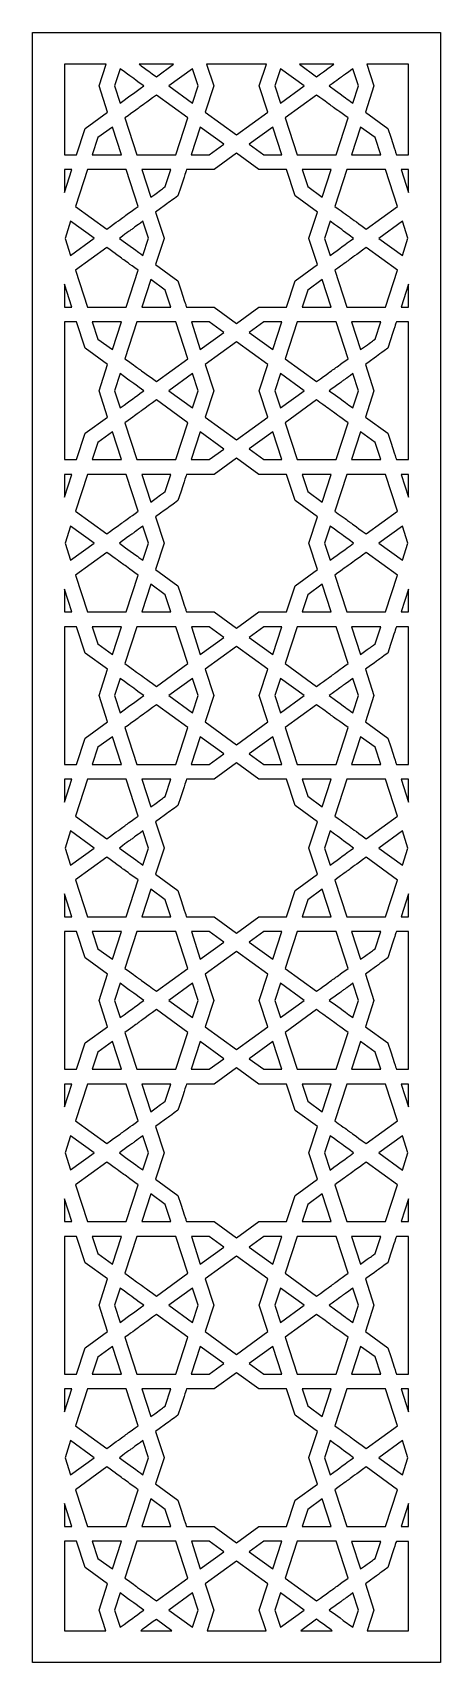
# Model space of a CAD drawing. Header units: millimetres. Extents: x -31 to 31, y -125 to 125.
import ezdxf

# ---------------------------------------------------------------- set-up
doc = ezdxf.new("R2010")
doc.units = ezdxf.units.MM
doc.header["$MEASUREMENT"] = 0
doc.layers.add('layer 1', color=7, linetype='Continuous')

msp = doc.modelspace()

# ---------------------------------------------------------------- linework, layer by layer
at = {"layer": 'layer 1', "color": 250}
for points, knots in [([(-31.2209, -124.8834), (-31.2209, -124.8834), (31.279, -124.8834), (31.279, -124.8834), (31.279, -124.8834), (31.279, -124.8834), (31.279, 125.1165), (31.279, 125.1165), (31.279, 125.1165), (31.279, 125.1165), (-31.2209, 125.1165), (-31.2209, 125.1165), (-31.2209, 125.1165), (-31.2209, 125.1165), (-31.2209, -124.8834), (-31.2209, -124.8834)], [0, 0, 0, 0, 0.2, 0.2, 0.2, 0.2, 0.4, 0.4, 0.4, 0.4, 0.6, 0.6, 0.6, 0.6, 1, 1, 1, 1]), ([(-26.3572, 120.2528), (-26.3572, 120.2528), (-19.9668, 120.2528), (-19.9668, 120.2528), (-19.9668, 120.2528), (-19.9668, 120.2528), (-21.0431, 116.9426), (-21.0431, 116.9426), (-21.0431, 116.9426), (-21.0431, 116.9426), (-21.0421, 116.9395), (-21.0421, 116.9395), (-21.0421, 116.9395), (-21.0421, 116.9395), (-21.0431, 116.9363), (-21.0431, 116.9363), (-21.0431, 116.9363), (-21.0431, 116.9363), (-21.0421, 116.9331), (-21.0421, 116.9331), (-21.0421, 116.9331), (-21.0421, 116.9331), (-21.0431, 116.9299), (-21.0431, 116.9299), (-21.0431, 116.9299), (-21.0431, 116.9299), (-19.7348, 112.9016), (-19.7348, 112.9016), (-19.7348, 112.9016), (-19.7348, 112.9016), (-23.1599, 110.4124), (-23.1599, 110.4124), (-23.1599, 110.4124), (-23.1599, 110.4124), (-24.4729, 106.3872), (-24.4729, 106.3872), (-24.4729, 106.3872), (-24.7161, 106.3872), (-25.5134, 106.3872), (-26.3572, 106.3872), (-26.3572, 106.3872), (-26.3572, 106.3872), (-26.3572, 120.2528), (-26.3572, 120.2528)], [0, 0, 0, 0, 0.08333333, 0.08333333, 0.08333333, 0.08333333, 0.16666667, 0.16666667, 0.16666667, 0.16666667, 0.25, 0.25, 0.25, 0.25, 0.33333333, 0.33333333, 0.33333333, 0.33333333, 0.41666667, 0.41666667, 0.41666667, 0.41666667, 0.5, 0.5, 0.5, 0.5, 0.58333333, 0.58333333, 0.58333333, 0.58333333, 0.66666667, 0.66666667, 0.66666667, 0.66666667, 0.75, 0.75, 0.75, 0.75, 0.83333333, 0.83333333, 0.83333333, 0.83333333, 1, 1, 1, 1]), ([(-9.6329, 120.2528), (-9.6329, 120.2528), (-12.2538, 118.3481), (-12.2538, 118.3481), (-12.2538, 118.3481), (-14.1125, 119.6975), (-14.5045, 119.9818), (-14.8775, 120.2528), (-14.8775, 120.2528), (-14.8775, 120.2528), (-9.6329, 120.2528), (-9.6329, 120.2528)], [0, 0, 0, 0, 0.25, 0.25, 0.25, 0.25, 0.5, 0.5, 0.5, 0.5, 1, 1, 1, 1]), ([(4.603, 120.2528), (4.603, 120.2528), (3.5275, 116.9441), (3.5275, 116.9441), (3.5275, 116.9441), (3.5275, 116.9441), (3.5285, 116.9412), (3.5285, 116.9412), (3.5285, 116.9412), (3.5285, 116.9412), (3.5273, 116.9377), (3.5273, 116.9377), (3.5273, 116.9377), (3.5273, 116.9377), (3.5285, 116.9345), (3.5285, 116.9345), (3.5285, 116.9345), (3.5285, 116.9345), (3.5275, 116.9317), (3.5275, 116.9317), (3.5275, 116.9317), (3.5275, 116.9317), (4.8359, 112.904), (4.8359, 112.904), (4.8359, 112.904), (4.8359, 112.904), (0.027, 109.4091), (0.027, 109.4091), (0.027, 109.4091), (0.027, 109.4091), (-4.7782, 112.9012), (-4.7782, 112.9012), (-4.7782, 112.9012), (-4.7782, 112.9012), (-3.4687, 116.9299), (-3.4687, 116.9299), (-3.4687, 116.9299), (-3.4687, 116.9299), (-3.4714, 116.9384), (-3.4714, 116.9384), (-3.4714, 116.9384), (-3.4714, 116.9384), (-3.4703, 116.9416), (-3.4703, 116.9416), (-3.4703, 116.9416), (-3.4703, 116.9416), (-4.5445, 120.2528), (-4.5445, 120.2528), (-4.5445, 120.2528), (-4.5445, 120.2528), (4.603, 120.2528), (4.603, 120.2528)], [0, 0, 0, 0, 0.07142857, 0.07142857, 0.07142857, 0.07142857, 0.14285714, 0.14285714, 0.14285714, 0.14285714, 0.21428571, 0.21428571, 0.21428571, 0.21428571, 0.28571429, 0.28571429, 0.28571429, 0.28571429, 0.35714286, 0.35714286, 0.35714286, 0.35714286, 0.42857143, 0.42857143, 0.42857143, 0.42857143, 0.5, 0.5, 0.5, 0.5, 0.57142857, 0.57142857, 0.57142857, 0.57142857, 0.64285714, 0.64285714, 0.64285714, 0.64285714, 0.71428571, 0.71428571, 0.71428571, 0.71428571, 0.78571429, 0.78571429, 0.78571429, 0.78571429, 0.85714286, 0.85714286, 0.85714286, 0.85714286, 1, 1, 1, 1]), ([(14.9345, 120.2528), (14.4999, 119.937), (14.0046, 119.5775), (12.3144, 118.3502), (12.3144, 118.3502), (12.3144, 118.3502), (9.6964, 120.2528), (9.6964, 120.2528), (9.6964, 120.2528), (9.6964, 120.2528), (14.9345, 120.2528), (14.9345, 120.2528)], [0, 0, 0, 0, 0.25, 0.25, 0.25, 0.25, 0.5, 0.5, 0.5, 0.5, 1, 1, 1, 1]), ([(26.4153, 120.2528), (26.4153, 120.2528), (26.4153, 106.3851), (26.4153, 106.3851), (26.4153, 106.3851), (25.5721, 106.3851), (24.7759, 106.3851), (24.5332, 106.3851), (24.5332, 106.3851), (24.3783, 106.8585), (24.5787, 106.2425), (23.2262, 110.4067), (23.2262, 110.4067), (23.2262, 110.4067), (23.2177, 110.4131), (23.2177, 110.4131), (23.2177, 110.4131), (23.2177, 110.4131), (23.217, 110.4148), (23.217, 110.4148), (23.217, 110.4148), (23.217, 110.4148), (19.7926, 112.9033), (19.7926, 112.9033), (19.7926, 112.9033), (19.7926, 112.9033), (21.1035, 116.9321), (21.1035, 116.9321), (21.1035, 116.9321), (21.1035, 116.9321), (21.1017, 116.9384), (21.1017, 116.9384), (21.1017, 116.9384), (21.1017, 116.9384), (21.1035, 116.9444), (21.1035, 116.9444), (21.1035, 116.9444), (21.1035, 116.9444), (20.0279, 120.2528), (20.0279, 120.2528), (20.0279, 120.2528), (20.0279, 120.2528), (26.4153, 120.2528), (26.4153, 120.2528)], [0, 0, 0, 0, 0.08333333, 0.08333333, 0.08333333, 0.08333333, 0.16666667, 0.16666667, 0.16666667, 0.16666667, 0.25, 0.25, 0.25, 0.25, 0.33333333, 0.33333333, 0.33333333, 0.33333333, 0.41666667, 0.41666667, 0.41666667, 0.41666667, 0.5, 0.5, 0.5, 0.5, 0.58333333, 0.58333333, 0.58333333, 0.58333333, 0.66666667, 0.66666667, 0.66666667, 0.66666667, 0.75, 0.75, 0.75, 0.75, 0.83333333, 0.83333333, 0.83333333, 0.83333333, 1, 1, 1, 1]), ([(-17.8008, 114.3074), (-17.8008, 114.3074), (-18.6545, 116.9359), (-18.6545, 116.9359), (-18.6545, 116.9359), (-18.6545, 116.9359), (-17.7998, 119.5645), (-17.7998, 119.5645), (-17.7998, 119.5645), (-15.7314, 118.0617), (-16.3185, 118.4878), (-14.1813, 116.9363), (-14.1813, 116.9363), (-15.7375, 115.8067), (-16.0634, 115.5703), (-17.8008, 114.3074)], [0, 0, 0, 0, 0.2, 0.2, 0.2, 0.2, 0.4, 0.4, 0.4, 0.4, 0.6, 0.6, 0.6, 0.6, 1, 1, 1, 1]), ([(-5.8578, 116.9381), (-5.8578, 116.9381), (-6.7123, 114.307), (-6.7123, 114.307), (-6.7123, 114.307), (-6.7123, 114.307), (-10.3288, 116.9352), (-10.3288, 116.9352), (-10.3288, 116.9352), (-10.3288, 116.9352), (-6.7108, 119.5645), (-6.7108, 119.5645), (-6.7108, 119.5645), (-6.7108, 119.5645), (-5.8578, 116.9381), (-5.8578, 116.9381)], [0, 0, 0, 0, 0.2, 0.2, 0.2, 0.2, 0.4, 0.4, 0.4, 0.4, 0.6, 0.6, 0.6, 0.6, 1, 1, 1, 1]), ([(6.7694, 114.3095), (6.7694, 114.3095), (5.9161, 116.9377), (5.9161, 116.9377), (5.9161, 116.9377), (5.9161, 116.9377), (6.7708, 119.567), (6.7708, 119.567), (6.7708, 119.567), (6.7708, 119.567), (10.3875, 116.9388), (10.3875, 116.9388), (10.3875, 116.9388), (10.3875, 116.9388), (6.7694, 114.3095), (6.7694, 114.3095)], [0, 0, 0, 0, 0.2, 0.2, 0.2, 0.2, 0.4, 0.4, 0.4, 0.4, 0.6, 0.6, 0.6, 0.6, 1, 1, 1, 1]), ([(18.7148, 116.9388), (18.7148, 116.9388), (17.859, 114.3088), (17.859, 114.3088), (17.859, 114.3088), (16.771, 115.0994), (17.2007, 114.7882), (14.2402, 116.9377), (14.2402, 116.9377), (17.0081, 118.9471), (15.6065, 117.9294), (17.8601, 119.567), (17.8601, 119.567), (17.8601, 119.567), (18.7148, 116.9388), (18.7148, 116.9388)], [0, 0, 0, 0, 0.2, 0.2, 0.2, 0.2, 0.4, 0.4, 0.4, 0.4, 0.6, 0.6, 0.6, 0.6, 1, 1, 1, 1]), ([(-7.4497, 112.0309), (-7.4497, 112.0309), (-9.284, 106.3826), (-9.284, 106.3826), (-9.284, 106.3826), (-9.284, 106.3826), (-15.2294, 106.3826), (-15.2294, 106.3826), (-15.2294, 106.3826), (-15.2294, 106.3826), (-17.0638, 112.0309), (-17.0638, 112.0309), (-17.0638, 112.0309), (-14.3101, 114.0315), (-15.6037, 113.0928), (-12.2553, 115.5234), (-12.2553, 115.5234), (-12.2553, 115.5234), (-7.4497, 112.0309), (-7.4497, 112.0309)], [0, 0, 0, 0, 0.16666667, 0.16666667, 0.16666667, 0.16666667, 0.33333333, 0.33333333, 0.33333333, 0.33333333, 0.5, 0.5, 0.5, 0.5, 0.66666667, 0.66666667, 0.66666667, 0.66666667, 1, 1, 1, 1]), ([(17.121, 112.033), (17.121, 112.033), (15.2866, 106.3851), (15.2866, 106.3851), (15.2866, 106.3851), (15.2866, 106.3851), (9.3412, 106.3851), (9.3412, 106.3851), (9.3412, 106.3851), (9.3412, 106.3851), (7.5067, 112.033), (7.5067, 112.033), (7.5067, 112.033), (7.5067, 112.033), (12.3126, 115.5259), (12.3126, 115.5259), (12.3126, 115.5259), (15.2432, 113.3983), (14.2497, 114.1197), (17.121, 112.033)], [0, 0, 0, 0, 0.16666667, 0.16666667, 0.16666667, 0.16666667, 0.33333333, 0.33333333, 0.33333333, 0.33333333, 0.5, 0.5, 0.5, 0.5, 0.66666667, 0.66666667, 0.66666667, 0.66666667, 1, 1, 1, 1]), ([(-17.6193, 106.3872), (-17.6193, 106.3872), (-22.0835, 106.3872), (-22.0835, 106.3872), (-22.0835, 106.3872), (-22.0835, 106.3872), (-21.2304, 109.0027), (-21.2304, 109.0027), (-21.2304, 109.0027), (-21.2304, 109.0027), (-18.996, 110.6265), (-18.996, 110.6265), (-18.996, 110.6265), (-18.996, 110.6265), (-17.6193, 106.3872), (-17.6193, 106.3872)], [0, 0, 0, 0, 0.2, 0.2, 0.2, 0.2, 0.4, 0.4, 0.4, 0.4, 0.6, 0.6, 0.6, 0.6, 1, 1, 1, 1]), ([(-4.1376, 106.3826), (-4.1376, 106.3826), (-6.8956, 106.3826), (-6.8956, 106.3826), (-6.8956, 106.3826), (-6.8956, 106.3826), (-5.5173, 110.6265), (-5.5173, 110.6265), (-5.5173, 110.6265), (-5.5173, 110.6265), (-1.9076, 108.0033), (-1.9076, 108.0033), (-1.9076, 108.0033), (-1.9076, 108.0033), (-4.1376, 106.3826), (-4.1376, 106.3826)], [0, 0, 0, 0, 0.2, 0.2, 0.2, 0.2, 0.4, 0.4, 0.4, 0.4, 0.6, 0.6, 0.6, 0.6, 1, 1, 1, 1]), ([(6.9529, 106.3851), (6.6019, 106.3851), (4.5399, 106.3851), (4.1949, 106.3851), (4.1949, 106.3851), (4.1949, 106.3851), (1.9649, 108.0054), (1.9649, 108.0054), (1.9649, 108.0054), (1.9649, 108.0054), (5.5746, 110.629), (5.5746, 110.629), (5.5746, 110.629), (5.5746, 110.629), (6.9529, 106.3851), (6.9529, 106.3851)], [0, 0, 0, 0, 0.2, 0.2, 0.2, 0.2, 0.4, 0.4, 0.4, 0.4, 0.6, 0.6, 0.6, 0.6, 1, 1, 1, 1]), ([(17.6752, 106.3851), (17.6752, 106.3851), (19.0535, 110.63), (19.0535, 110.63), (19.0535, 110.63), (19.0535, 110.63), (21.2884, 109.0087), (21.2884, 109.0087), (21.2884, 109.0087), (21.2884, 109.0087), (22.1453, 106.3851), (22.1453, 106.3851), (22.1453, 106.3851), (22.1453, 106.3851), (17.6752, 106.3851), (17.6752, 106.3851)], [0, 0, 0, 0, 0.2, 0.2, 0.2, 0.2, 0.4, 0.4, 0.4, 0.4, 0.6, 0.6, 0.6, 0.6, 1, 1, 1, 1]), ([(3.4571, 104.1089), (3.9875, 104.1089), (7.1642, 104.1089), (7.6948, 104.1089), (7.6948, 104.1089), (7.6948, 104.1089), (9.011, 100.0788), (9.011, 100.0788), (9.011, 100.0788), (9.011, 100.0788), (12.4358, 97.5903), (12.4358, 97.5903), (12.4358, 97.5903), (12.4358, 97.5903), (11.1259, 93.5626), (11.1259, 93.5626), (11.1259, 93.5626), (11.1259, 93.5626), (11.1269, 93.5595), (11.1269, 93.5595), (11.1269, 93.5595), (11.1269, 93.5595), (11.1259, 93.5563), (11.1259, 93.5563), (11.1259, 93.5563), (11.1259, 93.5563), (11.1269, 93.5531), (11.1269, 93.5531), (11.1269, 93.5531), (11.1269, 93.5531), (11.1259, 93.5499), (11.1259, 93.5499), (11.1259, 93.5499), (11.1259, 93.5499), (12.4343, 89.5212), (12.4343, 89.5212), (12.4343, 89.5212), (12.4343, 89.5212), (9.0092, 87.0324), (9.0092, 87.0324), (9.0092, 87.0324), (9.0092, 87.0324), (7.6962, 83.0072), (7.6962, 83.0072), (7.6962, 83.0072), (7.1645, 83.0072), (3.9859, 83.0072), (3.4586, 83.0072), (3.4586, 83.0072), (3.4586, 83.0072), (0.0285, 80.5141), (0.0285, 80.5141), (0.0285, 80.5141), (0.0285, 80.5141), (-3.3983, 83.0047), (-3.3983, 83.0047), (-3.3983, 83.0047), (-3.9287, 83.0047), (-7.1053, 83.0047), (-7.636, 83.0047), (-7.636, 83.0047), (-7.7891, 83.4736), (-7.589, 82.8583), (-8.9431, 87.0267), (-8.9431, 87.0267), (-8.9431, 87.0267), (-8.9516, 87.0331), (-8.9516, 87.0331), (-8.9516, 87.0331), (-8.9516, 87.0331), (-8.9522, 87.0348), (-8.9522, 87.0348), (-8.9522, 87.0348), (-8.9522, 87.0348), (-12.3766, 89.5233), (-12.3766, 89.5233), (-12.3766, 89.5233), (-12.3766, 89.5233), (-11.0655, 93.5521), (-11.0655, 93.5521), (-11.0655, 93.5521), (-11.0655, 93.5521), (-11.0675, 93.5584), (-11.0675, 93.5584), (-11.0675, 93.5584), (-11.0675, 93.5584), (-11.0655, 93.5644), (-11.0655, 93.5644), (-11.0655, 93.5644), (-11.0655, 93.5644), (-12.3752, 97.5924), (-12.3752, 97.5924), (-12.3752, 97.5924), (-9.9285, 99.3704), (-10.6809, 98.8247), (-8.9446, 100.0827), (-8.9446, 100.0827), (-7.6283, 104.1368), (-7.8534, 103.444), (-7.6374, 104.1065), (-7.6374, 104.1065), (-7.1057, 104.1065), (-3.9273, 104.1065), (-3.3999, 104.1065), (-3.3999, 104.1065), (-3.3999, 104.1065), (0.03, 106.5996), (0.03, 106.5996), (0.03, 106.5996), (0.03, 106.5996), (3.4571, 104.1089), (3.4571, 104.1089)], [0, 0, 0, 0, 0.03448276, 0.03448276, 0.03448276, 0.03448276, 0.06896552, 0.06896552, 0.06896552, 0.06896552, 0.10344828, 0.10344828, 0.10344828, 0.10344828, 0.13793103, 0.13793103, 0.13793103, 0.13793103, 0.17241379, 0.17241379, 0.17241379, 0.17241379, 0.20689655, 0.20689655, 0.20689655, 0.20689655, 0.24137931, 0.24137931, 0.24137931, 0.24137931, 0.27586207, 0.27586207, 0.27586207, 0.27586207, 0.31034483, 0.31034483, 0.31034483, 0.31034483, 0.34482759, 0.34482759, 0.34482759, 0.34482759, 0.37931034, 0.37931034, 0.37931034, 0.37931034, 0.4137931, 0.4137931, 0.4137931, 0.4137931, 0.44827586, 0.44827586, 0.44827586, 0.44827586, 0.48275862, 0.48275862, 0.48275862, 0.48275862, 0.51724138, 0.51724138, 0.51724138, 0.51724138, 0.55172414, 0.55172414, 0.55172414, 0.55172414, 0.5862069, 0.5862069, 0.5862069, 0.5862069, 0.62068966, 0.62068966, 0.62068966, 0.62068966, 0.65517241, 0.65517241, 0.65517241, 0.65517241, 0.68965517, 0.68965517, 0.68965517, 0.68965517, 0.72413793, 0.72413793, 0.72413793, 0.72413793, 0.75862069, 0.75862069, 0.75862069, 0.75862069, 0.79310345, 0.79310345, 0.79310345, 0.79310345, 0.82758621, 0.82758621, 0.82758621, 0.82758621, 0.86206897, 0.86206897, 0.86206897, 0.86206897, 0.89655172, 0.89655172, 0.89655172, 0.89655172, 0.93103448, 0.93103448, 0.93103448, 0.93103448, 1, 1, 1, 1]), ([(-26.3572, 104.1111), (-25.841, 104.1111), (-25.3671, 104.1111), (-25.2148, 104.1111), (-25.2148, 104.1111), (-25.2148, 104.1111), (-26.3572, 100.5935), (-26.3572, 100.5935), (-26.3572, 100.5935), (-26.3572, 100.5935), (-26.3572, 104.1111), (-26.3572, 104.1111)], [0, 0, 0, 0, 0.25, 0.25, 0.25, 0.25, 0.5, 0.5, 0.5, 0.5, 1, 1, 1, 1]), ([(-16.8811, 104.1111), (-16.8811, 104.1111), (-15.0466, 98.4627), (-15.0466, 98.4627), (-15.0466, 98.4627), (-17.8513, 96.4251), (-16.5009, 97.4051), (-19.8549, 94.9702), (-19.8549, 94.9702), (-19.8549, 94.9702), (-24.6607, 98.4631), (-24.6607, 98.4631), (-24.6607, 98.4631), (-24.6607, 98.4631), (-22.8264, 104.1111), (-22.8264, 104.1111), (-22.8264, 104.1111), (-22.8264, 104.1111), (-16.8811, 104.1111), (-16.8811, 104.1111)], [0, 0, 0, 0, 0.16666667, 0.16666667, 0.16666667, 0.16666667, 0.33333333, 0.33333333, 0.33333333, 0.33333333, 0.5, 0.5, 0.5, 0.5, 0.66666667, 0.66666667, 0.66666667, 0.66666667, 1, 1, 1, 1]), ([(-14.4909, 104.1065), (-14.4909, 104.1065), (-10.0247, 104.1065), (-10.0247, 104.1065), (-10.0247, 104.1065), (-10.0247, 104.1065), (-10.88, 101.485), (-10.88, 101.485), (-10.88, 101.485), (-11.7172, 100.8764), (-11.2369, 101.2246), (-13.1136, 99.865), (-13.1136, 99.865), (-13.1136, 99.865), (-14.4909, 104.1065), (-14.4909, 104.1065)], [0, 0, 0, 0, 0.2, 0.2, 0.2, 0.2, 0.4, 0.4, 0.4, 0.4, 0.6, 0.6, 0.6, 0.6, 1, 1, 1, 1]), ([(13.1745, 99.865), (13.1745, 99.865), (10.9403, 101.4889), (10.9403, 101.4889), (10.9403, 101.4889), (10.9403, 101.4889), (10.0845, 104.1089), (10.0845, 104.1089), (10.0845, 104.1089), (10.0845, 104.1089), (14.5528, 104.1089), (14.5528, 104.1089), (14.5528, 104.1089), (14.5528, 104.1089), (13.1745, 99.865), (13.1745, 99.865)], [0, 0, 0, 0, 0.2, 0.2, 0.2, 0.2, 0.4, 0.4, 0.4, 0.4, 0.6, 0.6, 0.6, 0.6, 1, 1, 1, 1]), ([(19.9153, 94.9678), (16.3163, 97.5808), (18.2157, 96.2014), (15.107, 98.4606), (15.107, 98.4606), (15.107, 98.4606), (16.9414, 104.1093), (16.9414, 104.1093), (16.9414, 104.1093), (16.9414, 104.1093), (22.8868, 104.1093), (22.8868, 104.1093), (22.8868, 104.1093), (22.8868, 104.1093), (24.7209, 98.4606), (24.7209, 98.4606), (24.7209, 98.4606), (24.7209, 98.4606), (19.9153, 94.9678), (19.9153, 94.9678)], [0, 0, 0, 0, 0.16666667, 0.16666667, 0.16666667, 0.16666667, 0.33333333, 0.33333333, 0.33333333, 0.33333333, 0.5, 0.5, 0.5, 0.5, 0.66666667, 0.66666667, 0.66666667, 0.66666667, 1, 1, 1, 1]), ([(26.4153, 100.5981), (26.4153, 100.5981), (25.2751, 104.1093), (25.2751, 104.1093), (25.2751, 104.1093), (25.2751, 104.1093), (26.4153, 104.1093), (26.4153, 104.1093), (26.4153, 104.1093), (26.4153, 104.1093), (26.4153, 100.5981), (26.4153, 100.5981)], [0, 0, 0, 0, 0.25, 0.25, 0.25, 0.25, 0.5, 0.5, 0.5, 0.5, 1, 1, 1, 1]), ([(-21.7816, 93.5584), (-21.7816, 93.5584), (-25.3995, 90.9295), (-25.3995, 90.9295), (-25.3995, 90.9295), (-25.3995, 90.9295), (-26.253, 93.5574), (-26.253, 93.5574), (-26.253, 93.5574), (-26.253, 93.5574), (-25.3982, 96.187), (-25.3982, 96.187), (-25.3982, 96.187), (-25.3982, 96.187), (-21.7816, 93.5584), (-21.7816, 93.5584)], [0, 0, 0, 0, 0.2, 0.2, 0.2, 0.2, 0.4, 0.4, 0.4, 0.4, 0.6, 0.6, 0.6, 0.6, 1, 1, 1, 1]), ([(-14.309, 96.187), (-14.309, 96.187), (-13.4544, 93.5588), (-13.4544, 93.5588), (-13.4544, 93.5588), (-13.4544, 93.5588), (-14.3101, 90.9288), (-14.3101, 90.9288), (-14.3101, 90.9288), (-15.3982, 91.7194), (-14.9683, 91.4082), (-17.9289, 93.5574), (-17.9289, 93.5574), (-15.1611, 95.5671), (-16.5627, 94.549), (-14.309, 96.187)], [0, 0, 0, 0, 0.2, 0.2, 0.2, 0.2, 0.4, 0.4, 0.4, 0.4, 0.6, 0.6, 0.6, 0.6, 1, 1, 1, 1]), ([(17.9878, 93.5563), (16.4317, 92.4267), (16.1057, 92.1903), (14.3683, 90.927), (14.3683, 90.927), (14.3683, 90.927), (13.5145, 93.5559), (13.5145, 93.5559), (13.5145, 93.5559), (13.5145, 93.5559), (14.3693, 96.1845), (14.3693, 96.1845), (14.3693, 96.1845), (16.4377, 94.6813), (15.8506, 95.1078), (17.9878, 93.5563)], [0, 0, 0, 0, 0.2, 0.2, 0.2, 0.2, 0.4, 0.4, 0.4, 0.4, 0.6, 0.6, 0.6, 0.6, 1, 1, 1, 1]), ([(21.8405, 93.5552), (21.8405, 93.5552), (25.4582, 96.1845), (25.4582, 96.1845), (25.4582, 96.1845), (25.4582, 96.1845), (26.3112, 93.5581), (26.3112, 93.5581), (26.3112, 93.5581), (26.3112, 93.5581), (25.4568, 90.927), (25.4568, 90.927), (25.4568, 90.927), (25.4568, 90.927), (21.8405, 93.5552), (21.8405, 93.5552)], [0, 0, 0, 0, 0.2, 0.2, 0.2, 0.2, 0.4, 0.4, 0.4, 0.4, 0.6, 0.6, 0.6, 0.6, 1, 1, 1, 1]), ([(-19.8564, 92.1455), (-16.9259, 90.0183), (-17.9193, 90.7397), (-15.0482, 88.653), (-15.0482, 88.653), (-15.0482, 88.653), (-16.8826, 83.0047), (-16.8826, 83.0047), (-16.8826, 83.0047), (-16.8826, 83.0047), (-22.8278, 83.0047), (-22.8278, 83.0047), (-22.8278, 83.0047), (-22.8278, 83.0047), (-24.6622, 88.653), (-24.6622, 88.653), (-24.6622, 88.653), (-24.6622, 88.653), (-19.8564, 92.1455), (-19.8564, 92.1455)], [0, 0, 0, 0, 0.16666667, 0.16666667, 0.16666667, 0.16666667, 0.33333333, 0.33333333, 0.33333333, 0.33333333, 0.5, 0.5, 0.5, 0.5, 0.66666667, 0.66666667, 0.66666667, 0.66666667, 1, 1, 1, 1]), ([(16.9397, 83.0022), (16.9397, 83.0022), (15.1052, 88.6509), (15.1052, 88.6509), (15.1052, 88.6509), (17.859, 90.6515), (16.5654, 89.7128), (19.9139, 92.1434), (19.9139, 92.1434), (19.9139, 92.1434), (24.7195, 88.6506), (24.7195, 88.6506), (24.7195, 88.6506), (24.7195, 88.6506), (22.885, 83.0022), (22.885, 83.0022), (22.885, 83.0022), (22.885, 83.0022), (16.9397, 83.0022), (16.9397, 83.0022)], [0, 0, 0, 0, 0.16666667, 0.16666667, 0.16666667, 0.16666667, 0.33333333, 0.33333333, 0.33333333, 0.33333333, 0.5, 0.5, 0.5, 0.5, 0.66666667, 0.66666667, 0.66666667, 0.66666667, 1, 1, 1, 1]), ([(-26.3572, 86.5177), (-26.3572, 86.5177), (-25.2165, 83.0047), (-25.2165, 83.0047), (-25.2165, 83.0047), (-25.3683, 83.0047), (-25.8416, 83.0047), (-26.3572, 83.0047), (-26.3572, 83.0047), (-26.3572, 83.0047), (-26.3572, 86.5177), (-26.3572, 86.5177)], [0, 0, 0, 0, 0.25, 0.25, 0.25, 0.25, 0.5, 0.5, 0.5, 0.5, 1, 1, 1, 1]), ([(-13.1155, 87.25), (-13.1155, 87.25), (-10.8807, 85.6287), (-10.8807, 85.6287), (-10.8807, 85.6287), (-10.8807, 85.6287), (-10.0239, 83.0047), (-10.0239, 83.0047), (-10.0239, 83.0047), (-10.0239, 83.0047), (-14.4941, 83.0047), (-14.4941, 83.0047), (-14.4941, 83.0047), (-14.4941, 83.0047), (-13.1155, 87.25), (-13.1155, 87.25)], [0, 0, 0, 0, 0.2, 0.2, 0.2, 0.2, 0.4, 0.4, 0.4, 0.4, 0.6, 0.6, 0.6, 0.6, 1, 1, 1, 1]), ([(14.55, 83.0072), (14.55, 83.0072), (10.0855, 83.0072), (10.0855, 83.0072), (10.0855, 83.0072), (10.0855, 83.0072), (10.9389, 85.6227), (10.9389, 85.6227), (10.9389, 85.6227), (10.9389, 85.6227), (13.1731, 87.2465), (13.1731, 87.2465), (13.1731, 87.2465), (13.1731, 87.2465), (14.55, 83.0072), (14.55, 83.0072)], [0, 0, 0, 0, 0.2, 0.2, 0.2, 0.2, 0.4, 0.4, 0.4, 0.4, 0.6, 0.6, 0.6, 0.6, 1, 1, 1, 1]), ([(26.4153, 83.0022), (26.4153, 83.0022), (25.2737, 83.0022), (25.2737, 83.0022), (25.2737, 83.0022), (25.2737, 83.0022), (26.4153, 86.5184), (26.4153, 86.5184), (26.4153, 86.5184), (26.4153, 86.5184), (26.4153, 83.0022), (26.4153, 83.0022)], [0, 0, 0, 0, 0.25, 0.25, 0.25, 0.25, 0.5, 0.5, 0.5, 0.5, 1, 1, 1, 1]), ([(-26.3572, 80.7289), (-25.5136, 80.7289), (-24.7171, 80.7289), (-24.4743, 80.7289), (-24.4743, 80.7289), (-24.4743, 80.7289), (-23.1581, 76.6988), (-23.1581, 76.6988), (-23.1581, 76.6988), (-23.1581, 76.6988), (-19.7335, 74.21), (-19.7335, 74.21), (-19.7335, 74.21), (-19.7335, 74.21), (-21.0431, 70.1823), (-21.0431, 70.1823), (-21.0431, 70.1823), (-21.0431, 70.1823), (-21.0421, 70.1795), (-21.0421, 70.1795), (-21.0421, 70.1795), (-21.0421, 70.1795), (-21.0431, 70.1763), (-21.0431, 70.1763), (-21.0431, 70.1763), (-21.0431, 70.1763), (-21.0421, 70.1731), (-21.0421, 70.1731), (-21.0421, 70.1731), (-21.0421, 70.1731), (-21.0431, 70.17), (-21.0431, 70.17), (-21.0431, 70.17), (-21.0431, 70.17), (-19.7348, 66.1412), (-19.7348, 66.1412), (-19.7348, 66.1412), (-19.7348, 66.1412), (-23.1599, 63.652), (-23.1599, 63.652), (-23.1599, 63.652), (-23.1599, 63.652), (-24.4729, 59.6272), (-24.4729, 59.6272), (-24.4729, 59.6272), (-24.7161, 59.6272), (-25.5134, 59.6272), (-26.3572, 59.6272), (-26.3572, 59.6272), (-26.3572, 59.6272), (-26.3572, 80.7289), (-26.3572, 80.7289)], [0, 0, 0, 0, 0.07142857, 0.07142857, 0.07142857, 0.07142857, 0.14285714, 0.14285714, 0.14285714, 0.14285714, 0.21428571, 0.21428571, 0.21428571, 0.21428571, 0.28571429, 0.28571429, 0.28571429, 0.28571429, 0.35714286, 0.35714286, 0.35714286, 0.35714286, 0.42857143, 0.42857143, 0.42857143, 0.42857143, 0.5, 0.5, 0.5, 0.5, 0.57142857, 0.57142857, 0.57142857, 0.57142857, 0.64285714, 0.64285714, 0.64285714, 0.64285714, 0.71428571, 0.71428571, 0.71428571, 0.71428571, 0.78571429, 0.78571429, 0.78571429, 0.78571429, 0.85714286, 0.85714286, 0.85714286, 0.85714286, 1, 1, 1, 1]), ([(-17.6163, 80.7289), (-17.6163, 80.7289), (-18.9945, 76.485), (-18.9945, 76.485), (-18.9945, 76.485), (-18.9945, 76.485), (-21.229, 78.1089), (-21.229, 78.1089), (-21.229, 78.1089), (-21.229, 78.1089), (-22.0845, 80.7289), (-22.0845, 80.7289), (-22.0845, 80.7289), (-22.0845, 80.7289), (-17.6163, 80.7289), (-17.6163, 80.7289)], [0, 0, 0, 0, 0.2, 0.2, 0.2, 0.2, 0.4, 0.4, 0.4, 0.4, 0.6, 0.6, 0.6, 0.6, 1, 1, 1, 1]), ([(-9.2825, 80.7289), (-9.2825, 80.7289), (-7.4482, 75.0806), (-7.4482, 75.0806), (-7.4482, 75.0806), (-7.4482, 75.0806), (-12.2538, 71.5878), (-12.2538, 71.5878), (-12.2538, 71.5878), (-15.8527, 74.2008), (-13.9533, 72.8214), (-17.0622, 75.0806), (-17.0622, 75.0806), (-17.0622, 75.0806), (-15.2277, 80.7289), (-15.2277, 80.7289), (-15.2277, 80.7289), (-15.2277, 80.7289), (-9.2825, 80.7289), (-9.2825, 80.7289)], [0, 0, 0, 0, 0.16666667, 0.16666667, 0.16666667, 0.16666667, 0.33333333, 0.33333333, 0.33333333, 0.33333333, 0.5, 0.5, 0.5, 0.5, 0.66666667, 0.66666667, 0.66666667, 0.66666667, 1, 1, 1, 1]), ([(-5.5156, 76.485), (-5.5156, 76.485), (-6.8939, 80.7289), (-6.8939, 80.7289), (-6.8939, 80.7289), (-6.8939, 80.7289), (-4.1361, 80.7289), (-4.1361, 80.7289), (-4.1361, 80.7289), (-4.1361, 80.7289), (-1.906, 79.1083), (-1.906, 79.1083), (-1.906, 79.1083), (-1.906, 79.1083), (-5.5156, 76.485), (-5.5156, 76.485)], [0, 0, 0, 0, 0.2, 0.2, 0.2, 0.2, 0.4, 0.4, 0.4, 0.4, 0.6, 0.6, 0.6, 0.6, 1, 1, 1, 1]), ([(5.576, 76.4871), (5.576, 76.4871), (1.9664, 79.1104), (1.9664, 79.1104), (1.9664, 79.1104), (1.9664, 79.1104), (4.1966, 80.7311), (4.1966, 80.7311), (4.1966, 80.7311), (4.5395, 80.7311), (6.6033, 80.7311), (6.9543, 80.7311), (6.9543, 80.7311), (6.9543, 80.7311), (5.576, 76.4871), (5.576, 76.4871)], [0, 0, 0, 0, 0.2, 0.2, 0.2, 0.2, 0.4, 0.4, 0.4, 0.4, 0.6, 0.6, 0.6, 0.6, 1, 1, 1, 1]), ([(15.288, 80.7311), (15.288, 80.7311), (17.1224, 75.0827), (17.1224, 75.0827), (17.1224, 75.0827), (14.3178, 73.0447), (15.6683, 74.0251), (12.3144, 71.5902), (12.3144, 71.5902), (12.3144, 71.5902), (7.5085, 75.0831), (7.5085, 75.0831), (7.5085, 75.0831), (7.5085, 75.0831), (9.3426, 80.7311), (9.3426, 80.7311), (9.3426, 80.7311), (9.3426, 80.7311), (15.288, 80.7311), (15.288, 80.7311)], [0, 0, 0, 0, 0.16666667, 0.16666667, 0.16666667, 0.16666667, 0.33333333, 0.33333333, 0.33333333, 0.33333333, 0.5, 0.5, 0.5, 0.5, 0.66666667, 0.66666667, 0.66666667, 0.66666667, 1, 1, 1, 1]), ([(17.678, 80.7265), (17.678, 80.7265), (22.1442, 80.7265), (22.1442, 80.7265), (22.1442, 80.7265), (22.1442, 80.7265), (21.2891, 78.1046), (21.2891, 78.1046), (21.2891, 78.1046), (20.4614, 77.5031), (20.9412, 77.851), (19.0556, 76.485), (19.0556, 76.485), (19.0556, 76.485), (17.678, 80.7265), (17.678, 80.7265)], [0, 0, 0, 0, 0.2, 0.2, 0.2, 0.2, 0.4, 0.4, 0.4, 0.4, 0.6, 0.6, 0.6, 0.6, 1, 1, 1, 1]), ([(26.4153, 59.6247), (25.5721, 59.6247), (24.7759, 59.6247), (24.5332, 59.6247), (24.5332, 59.6247), (24.3783, 60.0985), (24.5787, 59.4826), (23.2262, 63.6467), (23.2262, 63.6467), (23.2262, 63.6467), (23.2177, 63.6531), (23.2177, 63.6531), (23.2177, 63.6531), (23.2177, 63.6531), (23.217, 63.6545), (23.217, 63.6545), (23.217, 63.6545), (23.217, 63.6545), (19.7926, 66.1433), (19.7926, 66.1433), (19.7926, 66.1433), (19.7926, 66.1433), (21.1035, 70.1721), (21.1035, 70.1721), (21.1035, 70.1721), (21.1035, 70.1721), (21.1017, 70.1784), (21.1017, 70.1784), (21.1017, 70.1784), (21.1017, 70.1784), (21.1035, 70.1844), (21.1035, 70.1844), (21.1035, 70.1844), (21.1035, 70.1844), (19.794, 74.2124), (19.794, 74.2124), (19.794, 74.2124), (22.2271, 75.9806), (21.458, 75.4225), (23.2244, 76.7023), (23.2244, 76.7023), (24.5374, 80.7469), (24.311, 80.0491), (24.5318, 80.7265), (24.5318, 80.7265), (24.7749, 80.7265), (25.5718, 80.7265), (26.4153, 80.7265), (26.4153, 80.7265), (26.4153, 80.7265), (26.4153, 59.6247), (26.4153, 59.6247)], [0, 0, 0, 0, 0.07142857, 0.07142857, 0.07142857, 0.07142857, 0.14285714, 0.14285714, 0.14285714, 0.14285714, 0.21428571, 0.21428571, 0.21428571, 0.21428571, 0.28571429, 0.28571429, 0.28571429, 0.28571429, 0.35714286, 0.35714286, 0.35714286, 0.35714286, 0.42857143, 0.42857143, 0.42857143, 0.42857143, 0.5, 0.5, 0.5, 0.5, 0.57142857, 0.57142857, 0.57142857, 0.57142857, 0.64285714, 0.64285714, 0.64285714, 0.64285714, 0.71428571, 0.71428571, 0.71428571, 0.71428571, 0.78571429, 0.78571429, 0.78571429, 0.78571429, 0.85714286, 0.85714286, 0.85714286, 0.85714286, 1, 1, 1, 1]), ([(4.8369, 74.2124), (4.8369, 74.2124), (3.5275, 70.1841), (3.5275, 70.1841), (3.5275, 70.1841), (3.5275, 70.1841), (3.5285, 70.1809), (3.5285, 70.1809), (3.5285, 70.1809), (3.5285, 70.1809), (3.5273, 70.1777), (3.5273, 70.1777), (3.5273, 70.1777), (3.5273, 70.1777), (3.5285, 70.1745), (3.5285, 70.1745), (3.5285, 70.1745), (3.5285, 70.1745), (3.5275, 70.1717), (3.5275, 70.1717), (3.5275, 70.1717), (3.5275, 70.1717), (4.8359, 66.1437), (4.8359, 66.1437), (4.8359, 66.1437), (4.8359, 66.1437), (0.027, 62.6491), (0.027, 62.6491), (0.027, 62.6491), (0.027, 62.6491), (-4.7782, 66.1412), (-4.7782, 66.1412), (-4.7782, 66.1412), (-4.7782, 66.1412), (-3.4687, 70.1696), (-3.4687, 70.1696), (-3.4687, 70.1696), (-3.4687, 70.1696), (-3.4714, 70.1781), (-3.4714, 70.1781), (-3.4714, 70.1781), (-3.4714, 70.1781), (-3.4703, 70.1812), (-3.4703, 70.1812), (-3.4703, 70.1812), (-3.4703, 70.1812), (-4.7771, 74.2096), (-4.7771, 74.2096), (-4.7771, 74.2096), (-4.7771, 74.2096), (0.0318, 77.7046), (0.0318, 77.7046), (0.0318, 77.7046), (0.0318, 77.7046), (4.8369, 74.2124), (4.8369, 74.2124)], [0, 0, 0, 0, 0.06666667, 0.06666667, 0.06666667, 0.06666667, 0.13333333, 0.13333333, 0.13333333, 0.13333333, 0.2, 0.2, 0.2, 0.2, 0.26666667, 0.26666667, 0.26666667, 0.26666667, 0.33333333, 0.33333333, 0.33333333, 0.33333333, 0.4, 0.4, 0.4, 0.4, 0.46666667, 0.46666667, 0.46666667, 0.46666667, 0.53333333, 0.53333333, 0.53333333, 0.53333333, 0.6, 0.6, 0.6, 0.6, 0.66666667, 0.66666667, 0.66666667, 0.66666667, 0.73333333, 0.73333333, 0.73333333, 0.73333333, 0.8, 0.8, 0.8, 0.8, 0.86666667, 0.86666667, 0.86666667, 0.86666667, 1, 1, 1, 1]), ([(-14.1813, 70.1763), (-15.7375, 69.0467), (-16.0634, 68.81), (-17.8008, 67.5471), (-17.8008, 67.5471), (-17.8008, 67.5471), (-18.6545, 70.176), (-18.6545, 70.176), (-18.6545, 70.176), (-18.6545, 70.176), (-17.7998, 72.8045), (-17.7998, 72.8045), (-17.7998, 72.8045), (-15.7314, 71.3013), (-16.3185, 71.7275), (-14.1813, 70.1763)], [0, 0, 0, 0, 0.2, 0.2, 0.2, 0.2, 0.4, 0.4, 0.4, 0.4, 0.6, 0.6, 0.6, 0.6, 1, 1, 1, 1]), ([(-6.7108, 72.8045), (-6.7108, 72.8045), (-5.8578, 70.1781), (-5.8578, 70.1781), (-5.8578, 70.1781), (-5.8578, 70.1781), (-6.7123, 67.5467), (-6.7123, 67.5467), (-6.7123, 67.5467), (-6.7123, 67.5467), (-10.3288, 70.1749), (-10.3288, 70.1749), (-10.3288, 70.1749), (-10.3288, 70.1749), (-6.7108, 72.8045), (-6.7108, 72.8045)], [0, 0, 0, 0, 0.2, 0.2, 0.2, 0.2, 0.4, 0.4, 0.4, 0.4, 0.6, 0.6, 0.6, 0.6, 1, 1, 1, 1]), ([(10.3875, 70.1784), (10.3875, 70.1784), (6.7694, 67.5492), (6.7694, 67.5492), (6.7694, 67.5492), (6.7694, 67.5492), (5.9161, 70.1774), (5.9161, 70.1774), (5.9161, 70.1774), (5.9161, 70.1774), (6.7708, 72.807), (6.7708, 72.807), (6.7708, 72.807), (6.7708, 72.807), (10.3875, 70.1784), (10.3875, 70.1784)], [0, 0, 0, 0, 0.2, 0.2, 0.2, 0.2, 0.4, 0.4, 0.4, 0.4, 0.6, 0.6, 0.6, 0.6, 1, 1, 1, 1]), ([(14.2402, 70.1774), (17.0081, 72.1868), (15.6065, 71.169), (17.8601, 72.807), (17.8601, 72.807), (17.8601, 72.807), (18.7148, 70.1784), (18.7148, 70.1784), (18.7148, 70.1784), (18.7148, 70.1784), (17.859, 67.5488), (17.859, 67.5488), (17.859, 67.5488), (16.771, 68.339), (17.2007, 68.0282), (14.2402, 70.1774)], [0, 0, 0, 0, 0.2, 0.2, 0.2, 0.2, 0.4, 0.4, 0.4, 0.4, 0.6, 0.6, 0.6, 0.6, 1, 1, 1, 1]), ([(-12.2553, 68.7634), (-12.2553, 68.7634), (-7.4497, 65.2706), (-7.4497, 65.2706), (-7.4497, 65.2706), (-7.4497, 65.2706), (-9.284, 59.6223), (-9.284, 59.6223), (-9.284, 59.6223), (-9.284, 59.6223), (-15.2294, 59.6223), (-15.2294, 59.6223), (-15.2294, 59.6223), (-15.2294, 59.6223), (-17.0638, 65.2709), (-17.0638, 65.2709), (-17.0638, 65.2709), (-14.3101, 67.2715), (-15.6037, 66.3328), (-12.2553, 68.7634)], [0, 0, 0, 0, 0.16666667, 0.16666667, 0.16666667, 0.16666667, 0.33333333, 0.33333333, 0.33333333, 0.33333333, 0.5, 0.5, 0.5, 0.5, 0.66666667, 0.66666667, 0.66666667, 0.66666667, 1, 1, 1, 1]), ([(9.3412, 59.6247), (9.3412, 59.6247), (7.5067, 65.273), (7.5067, 65.273), (7.5067, 65.273), (7.5067, 65.273), (12.3126, 68.7655), (12.3126, 68.7655), (12.3126, 68.7655), (15.2432, 66.6383), (14.2497, 67.3597), (17.121, 65.273), (17.121, 65.273), (17.121, 65.273), (15.2866, 59.6247), (15.2866, 59.6247), (15.2866, 59.6247), (15.2866, 59.6247), (9.3412, 59.6247), (9.3412, 59.6247)], [0, 0, 0, 0, 0.16666667, 0.16666667, 0.16666667, 0.16666667, 0.33333333, 0.33333333, 0.33333333, 0.33333333, 0.5, 0.5, 0.5, 0.5, 0.66666667, 0.66666667, 0.66666667, 0.66666667, 1, 1, 1, 1]), ([(-17.6193, 59.6272), (-17.6193, 59.6272), (-22.0835, 59.6272), (-22.0835, 59.6272), (-22.0835, 59.6272), (-22.0835, 59.6272), (-21.2304, 62.2427), (-21.2304, 62.2427), (-21.2304, 62.2427), (-21.2304, 62.2427), (-18.996, 63.8662), (-18.996, 63.8662), (-18.996, 63.8662), (-18.996, 63.8662), (-17.6193, 59.6272), (-17.6193, 59.6272)], [0, 0, 0, 0, 0.2, 0.2, 0.2, 0.2, 0.4, 0.4, 0.4, 0.4, 0.6, 0.6, 0.6, 0.6, 1, 1, 1, 1]), ([(-6.8956, 59.6223), (-6.8956, 59.6223), (-5.5173, 63.8662), (-5.5173, 63.8662), (-5.5173, 63.8662), (-5.5173, 63.8662), (-1.9076, 61.2429), (-1.9076, 61.2429), (-1.9076, 61.2429), (-1.9076, 61.2429), (-4.1376, 59.6223), (-4.1376, 59.6223), (-4.1376, 59.6223), (-4.1376, 59.6223), (-6.8956, 59.6223), (-6.8956, 59.6223)], [0, 0, 0, 0, 0.2, 0.2, 0.2, 0.2, 0.4, 0.4, 0.4, 0.4, 0.6, 0.6, 0.6, 0.6, 1, 1, 1, 1]), ([(1.9649, 61.2454), (1.9649, 61.2454), (5.5746, 63.8686), (5.5746, 63.8686), (5.5746, 63.8686), (5.5746, 63.8686), (6.9529, 59.6247), (6.9529, 59.6247), (6.9529, 59.6247), (6.6019, 59.6247), (4.5399, 59.6247), (4.1949, 59.6247), (4.1949, 59.6247), (4.1949, 59.6247), (1.9649, 61.2454), (1.9649, 61.2454)], [0, 0, 0, 0, 0.2, 0.2, 0.2, 0.2, 0.4, 0.4, 0.4, 0.4, 0.6, 0.6, 0.6, 0.6, 1, 1, 1, 1]), ([(17.6752, 59.6247), (17.6752, 59.6247), (19.0535, 63.87), (19.0535, 63.87), (19.0535, 63.87), (19.0535, 63.87), (21.2884, 62.2487), (21.2884, 62.2487), (21.2884, 62.2487), (21.2884, 62.2487), (22.1453, 59.6247), (22.1453, 59.6247), (22.1453, 59.6247), (22.1453, 59.6247), (17.6752, 59.6247), (17.6752, 59.6247)], [0, 0, 0, 0, 0.2, 0.2, 0.2, 0.2, 0.4, 0.4, 0.4, 0.4, 0.6, 0.6, 0.6, 0.6, 1, 1, 1, 1]), ([(-11.0675, 46.7981), (-11.0675, 46.7981), (-11.0655, 46.8044), (-11.0655, 46.8044), (-11.0655, 46.8044), (-11.0655, 46.8044), (-12.3752, 50.8324), (-12.3752, 50.8324), (-12.3752, 50.8324), (-9.9286, 52.6104), (-10.6809, 52.0643), (-8.9446, 53.3223), (-8.9446, 53.3223), (-7.6288, 57.3751), (-7.8503, 56.6938), (-7.6374, 57.3465), (-7.6374, 57.3465), (-7.1057, 57.3465), (-3.9273, 57.3465), (-3.3999, 57.3465), (-3.3999, 57.3465), (-3.3999, 57.3465), (0.03, 59.8392), (0.03, 59.8392), (0.03, 59.8392), (0.03, 59.8392), (3.4571, 57.3486), (3.4571, 57.3486), (3.4571, 57.3486), (3.9875, 57.3486), (7.1642, 57.3486), (7.6948, 57.3486), (7.6948, 57.3486), (7.6948, 57.3486), (9.011, 53.3188), (9.011, 53.3188), (9.011, 53.3188), (9.011, 53.3188), (12.4358, 50.83), (12.4358, 50.83), (12.4358, 50.83), (12.4358, 50.83), (11.1259, 46.8023), (11.1259, 46.8023), (11.1259, 46.8023), (11.1259, 46.8023), (11.1269, 46.7991), (11.1269, 46.7991), (11.1269, 46.7991), (11.1269, 46.7991), (11.1259, 46.7963), (11.1259, 46.7963), (11.1259, 46.7963), (11.1259, 46.7963), (11.1269, 46.7928), (11.1269, 46.7928), (11.1269, 46.7928), (11.1269, 46.7928), (11.1259, 46.79), (11.1259, 46.79), (11.1259, 46.79), (11.1259, 46.79), (12.4343, 42.7612), (12.4343, 42.7612), (12.4343, 42.7612), (12.4343, 42.7612), (9.0092, 40.272), (9.0092, 40.272), (9.0092, 40.272), (9.0092, 40.272), (7.6962, 36.2472), (7.6962, 36.2472), (7.6962, 36.2472), (7.1645, 36.2472), (3.9859, 36.2472), (3.4586, 36.2472), (3.4586, 36.2472), (3.4586, 36.2472), (0.0285, 33.7541), (0.0285, 33.7541), (0.0285, 33.7541), (0.0285, 33.7541), (-3.3983, 36.2447), (-3.3983, 36.2447), (-3.3983, 36.2447), (-3.9287, 36.2447), (-7.1053, 36.2447), (-7.636, 36.2447), (-7.636, 36.2447), (-7.7883, 36.7107), (-7.5889, 36.0976), (-8.9431, 40.2667), (-8.9431, 40.2667), (-8.9431, 40.2667), (-8.9516, 40.2731), (-8.9516, 40.2731), (-8.9516, 40.2731), (-8.9516, 40.2731), (-8.9522, 40.2745), (-8.9522, 40.2745), (-8.9522, 40.2745), (-8.9522, 40.2745), (-12.3766, 42.7634), (-12.3766, 42.7634), (-12.3766, 42.7634), (-12.3766, 42.7634), (-11.0655, 46.7921), (-11.0655, 46.7921), (-11.0655, 46.7921), (-11.0655, 46.7921), (-11.0675, 46.7981), (-11.0675, 46.7981)], [0, 0, 0, 0, 0.03448276, 0.03448276, 0.03448276, 0.03448276, 0.06896552, 0.06896552, 0.06896552, 0.06896552, 0.10344828, 0.10344828, 0.10344828, 0.10344828, 0.13793103, 0.13793103, 0.13793103, 0.13793103, 0.17241379, 0.17241379, 0.17241379, 0.17241379, 0.20689655, 0.20689655, 0.20689655, 0.20689655, 0.24137931, 0.24137931, 0.24137931, 0.24137931, 0.27586207, 0.27586207, 0.27586207, 0.27586207, 0.31034483, 0.31034483, 0.31034483, 0.31034483, 0.34482759, 0.34482759, 0.34482759, 0.34482759, 0.37931034, 0.37931034, 0.37931034, 0.37931034, 0.4137931, 0.4137931, 0.4137931, 0.4137931, 0.44827586, 0.44827586, 0.44827586, 0.44827586, 0.48275862, 0.48275862, 0.48275862, 0.48275862, 0.51724138, 0.51724138, 0.51724138, 0.51724138, 0.55172414, 0.55172414, 0.55172414, 0.55172414, 0.5862069, 0.5862069, 0.5862069, 0.5862069, 0.62068966, 0.62068966, 0.62068966, 0.62068966, 0.65517241, 0.65517241, 0.65517241, 0.65517241, 0.68965517, 0.68965517, 0.68965517, 0.68965517, 0.72413793, 0.72413793, 0.72413793, 0.72413793, 0.75862069, 0.75862069, 0.75862069, 0.75862069, 0.79310345, 0.79310345, 0.79310345, 0.79310345, 0.82758621, 0.82758621, 0.82758621, 0.82758621, 0.86206897, 0.86206897, 0.86206897, 0.86206897, 0.89655172, 0.89655172, 0.89655172, 0.89655172, 0.93103448, 0.93103448, 0.93103448, 0.93103448, 1, 1, 1, 1]), ([(-26.3572, 57.3511), (-25.841, 57.3511), (-25.3671, 57.3511), (-25.2148, 57.3511), (-25.2148, 57.3511), (-25.2148, 57.3511), (-26.3572, 53.8335), (-26.3572, 53.8335), (-26.3572, 53.8335), (-26.3572, 53.8335), (-26.3572, 57.3511), (-26.3572, 57.3511)], [0, 0, 0, 0, 0.25, 0.25, 0.25, 0.25, 0.5, 0.5, 0.5, 0.5, 1, 1, 1, 1]), ([(-16.8811, 57.3511), (-16.8811, 57.3511), (-15.0466, 51.7027), (-15.0466, 51.7027), (-15.0466, 51.7027), (-17.8513, 49.6647), (-16.5009, 50.6451), (-19.8549, 48.2102), (-19.8549, 48.2102), (-19.8549, 48.2102), (-24.6607, 51.7027), (-24.6607, 51.7027), (-24.6607, 51.7027), (-24.6607, 51.7027), (-22.8264, 57.3511), (-22.8264, 57.3511), (-22.8264, 57.3511), (-22.8264, 57.3511), (-16.8811, 57.3511), (-16.8811, 57.3511)], [0, 0, 0, 0, 0.16666667, 0.16666667, 0.16666667, 0.16666667, 0.33333333, 0.33333333, 0.33333333, 0.33333333, 0.5, 0.5, 0.5, 0.5, 0.66666667, 0.66666667, 0.66666667, 0.66666667, 1, 1, 1, 1]), ([(-10.0247, 57.3465), (-10.0247, 57.3465), (-10.88, 54.7246), (-10.88, 54.7246), (-10.88, 54.7246), (-11.7172, 54.1164), (-11.2369, 54.4646), (-13.1136, 53.105), (-13.1136, 53.105), (-13.1136, 53.105), (-14.4909, 57.3465), (-14.4909, 57.3465), (-14.4909, 57.3465), (-14.4909, 57.3465), (-10.0247, 57.3465), (-10.0247, 57.3465)], [0, 0, 0, 0, 0.2, 0.2, 0.2, 0.2, 0.4, 0.4, 0.4, 0.4, 0.6, 0.6, 0.6, 0.6, 1, 1, 1, 1]), ([(13.1745, 53.1047), (13.1745, 53.1047), (10.9403, 54.7289), (10.9403, 54.7289), (10.9403, 54.7289), (10.9403, 54.7289), (10.0845, 57.3486), (10.0845, 57.3486), (10.0845, 57.3486), (10.0845, 57.3486), (14.5528, 57.3486), (14.5528, 57.3486), (14.5528, 57.3486), (14.5528, 57.3486), (13.1745, 53.1047), (13.1745, 53.1047)], [0, 0, 0, 0, 0.2, 0.2, 0.2, 0.2, 0.4, 0.4, 0.4, 0.4, 0.6, 0.6, 0.6, 0.6, 1, 1, 1, 1]), ([(19.9153, 48.2078), (16.3163, 50.8208), (18.2157, 49.4414), (15.107, 51.7006), (15.107, 51.7006), (15.107, 51.7006), (16.9414, 57.349), (16.9414, 57.349), (16.9414, 57.349), (16.9414, 57.349), (22.8868, 57.349), (22.8868, 57.349), (22.8868, 57.349), (22.8868, 57.349), (24.7209, 51.7006), (24.7209, 51.7006), (24.7209, 51.7006), (24.7209, 51.7006), (19.9153, 48.2078), (19.9153, 48.2078)], [0, 0, 0, 0, 0.16666667, 0.16666667, 0.16666667, 0.16666667, 0.33333333, 0.33333333, 0.33333333, 0.33333333, 0.5, 0.5, 0.5, 0.5, 0.66666667, 0.66666667, 0.66666667, 0.66666667, 1, 1, 1, 1]), ([(26.4153, 53.8378), (26.4153, 53.8378), (25.2751, 57.349), (25.2751, 57.349), (25.2751, 57.349), (25.2751, 57.349), (26.4153, 57.349), (26.4153, 57.349), (26.4153, 57.349), (26.4153, 57.349), (26.4153, 53.8378), (26.4153, 53.8378)], [0, 0, 0, 0, 0.25, 0.25, 0.25, 0.25, 0.5, 0.5, 0.5, 0.5, 1, 1, 1, 1]), ([(-21.7816, 46.7984), (-21.7816, 46.7984), (-25.3995, 44.1692), (-25.3995, 44.1692), (-25.3995, 44.1692), (-25.3995, 44.1692), (-26.253, 46.7974), (-26.253, 46.7974), (-26.253, 46.7974), (-26.253, 46.7974), (-25.3982, 49.427), (-25.3982, 49.427), (-25.3982, 49.427), (-25.3982, 49.427), (-21.7816, 46.7984), (-21.7816, 46.7984)], [0, 0, 0, 0, 0.2, 0.2, 0.2, 0.2, 0.4, 0.4, 0.4, 0.4, 0.6, 0.6, 0.6, 0.6, 1, 1, 1, 1]), ([(-14.309, 49.427), (-14.309, 49.427), (-13.4544, 46.7984), (-13.4544, 46.7984), (-13.4544, 46.7984), (-13.4544, 46.7984), (-14.3101, 44.1688), (-14.3101, 44.1688), (-14.3101, 44.1688), (-15.3982, 44.959), (-14.9683, 44.6479), (-17.9289, 46.7974), (-17.9289, 46.7974), (-15.1611, 48.8068), (-16.5627, 47.789), (-14.309, 49.427)], [0, 0, 0, 0, 0.2, 0.2, 0.2, 0.2, 0.4, 0.4, 0.4, 0.4, 0.6, 0.6, 0.6, 0.6, 1, 1, 1, 1]), ([(14.3683, 44.1671), (14.3683, 44.1671), (13.5145, 46.796), (13.5145, 46.796), (13.5145, 46.796), (13.5145, 46.796), (14.3693, 49.4245), (14.3693, 49.4245), (14.3693, 49.4245), (16.4377, 47.9213), (15.8506, 48.3475), (17.9878, 46.7963), (17.9878, 46.7963), (16.4317, 45.6667), (16.1057, 45.43), (14.3683, 44.1671)], [0, 0, 0, 0, 0.2, 0.2, 0.2, 0.2, 0.4, 0.4, 0.4, 0.4, 0.6, 0.6, 0.6, 0.6, 1, 1, 1, 1]), ([(21.8405, 46.7949), (21.8405, 46.7949), (25.4582, 49.4245), (25.4582, 49.4245), (25.4582, 49.4245), (25.4582, 49.4245), (26.3112, 46.7981), (26.3112, 46.7981), (26.3112, 46.7981), (26.3112, 46.7981), (25.4568, 44.1667), (25.4568, 44.1667), (25.4568, 44.1667), (25.4568, 44.1667), (21.8405, 46.7949), (21.8405, 46.7949)], [0, 0, 0, 0, 0.2, 0.2, 0.2, 0.2, 0.4, 0.4, 0.4, 0.4, 0.6, 0.6, 0.6, 0.6, 1, 1, 1, 1]), ([(-19.8564, 45.3856), (-16.9259, 43.2583), (-17.9193, 43.9797), (-15.0482, 41.8931), (-15.0482, 41.8931), (-15.0482, 41.8931), (-16.8826, 36.2447), (-16.8826, 36.2447), (-16.8826, 36.2447), (-16.8826, 36.2447), (-22.8278, 36.2447), (-22.8278, 36.2447), (-22.8278, 36.2447), (-22.8278, 36.2447), (-24.6622, 41.8927), (-24.6622, 41.8927), (-24.6622, 41.8927), (-24.6622, 41.8927), (-19.8564, 45.3856), (-19.8564, 45.3856)], [0, 0, 0, 0, 0.16666667, 0.16666667, 0.16666667, 0.16666667, 0.33333333, 0.33333333, 0.33333333, 0.33333333, 0.5, 0.5, 0.5, 0.5, 0.66666667, 0.66666667, 0.66666667, 0.66666667, 1, 1, 1, 1]), ([(16.9397, 36.2423), (16.9397, 36.2423), (15.1052, 41.8906), (15.1052, 41.8906), (15.1052, 41.8906), (17.859, 43.8915), (16.5654, 42.9524), (19.9139, 45.3831), (19.9139, 45.3831), (19.9139, 45.3831), (24.7195, 41.8906), (24.7195, 41.8906), (24.7195, 41.8906), (24.7195, 41.8906), (22.885, 36.2423), (22.885, 36.2423), (22.885, 36.2423), (22.885, 36.2423), (16.9397, 36.2423), (16.9397, 36.2423)], [0, 0, 0, 0, 0.16666667, 0.16666667, 0.16666667, 0.16666667, 0.33333333, 0.33333333, 0.33333333, 0.33333333, 0.5, 0.5, 0.5, 0.5, 0.66666667, 0.66666667, 0.66666667, 0.66666667, 1, 1, 1, 1]), ([(-13.1155, 40.4901), (-13.1155, 40.4901), (-10.8807, 38.8687), (-10.8807, 38.8687), (-10.8807, 38.8687), (-10.8807, 38.8687), (-10.0239, 36.2447), (-10.0239, 36.2447), (-10.0239, 36.2447), (-10.0239, 36.2447), (-14.4941, 36.2447), (-14.4941, 36.2447), (-14.4941, 36.2447), (-14.4941, 36.2447), (-13.1155, 40.4901), (-13.1155, 40.4901)], [0, 0, 0, 0, 0.2, 0.2, 0.2, 0.2, 0.4, 0.4, 0.4, 0.4, 0.6, 0.6, 0.6, 0.6, 1, 1, 1, 1]), ([(10.0855, 36.2472), (10.0855, 36.2472), (10.9389, 38.8627), (10.9389, 38.8627), (10.9389, 38.8627), (10.9389, 38.8627), (13.1731, 40.4862), (13.1731, 40.4862), (13.1731, 40.4862), (13.1731, 40.4862), (14.55, 36.2472), (14.55, 36.2472), (14.55, 36.2472), (14.55, 36.2472), (10.0855, 36.2472), (10.0855, 36.2472)], [0, 0, 0, 0, 0.2, 0.2, 0.2, 0.2, 0.4, 0.4, 0.4, 0.4, 0.6, 0.6, 0.6, 0.6, 1, 1, 1, 1]), ([(-26.3572, 39.7577), (-26.3572, 39.7577), (-25.2165, 36.2447), (-25.2165, 36.2447), (-25.2165, 36.2447), (-25.3683, 36.2447), (-25.8416, 36.2447), (-26.3572, 36.2447), (-26.3572, 36.2447), (-26.3572, 36.2447), (-26.3572, 39.7577), (-26.3572, 39.7577)], [0, 0, 0, 0, 0.25, 0.25, 0.25, 0.25, 0.5, 0.5, 0.5, 0.5, 1, 1, 1, 1]), ([(26.4153, 36.2423), (26.4153, 36.2423), (25.2737, 36.2423), (25.2737, 36.2423), (25.2737, 36.2423), (25.2737, 36.2423), (26.4153, 39.7584), (26.4153, 39.7584), (26.4153, 39.7584), (26.4153, 39.7584), (26.4153, 36.2423), (26.4153, 36.2423)], [0, 0, 0, 0, 0.25, 0.25, 0.25, 0.25, 0.5, 0.5, 0.5, 0.5, 1, 1, 1, 1]), ([(-26.3572, 33.9686), (-25.5136, 33.9686), (-24.7171, 33.9686), (-24.4743, 33.9686), (-24.4743, 33.9686), (-24.4743, 33.9686), (-23.1581, 29.9388), (-23.1581, 29.9388), (-23.1581, 29.9388), (-23.1581, 29.9388), (-19.7335, 27.45), (-19.7335, 27.45), (-19.7335, 27.45), (-19.7335, 27.45), (-21.0431, 23.4223), (-21.0431, 23.4223), (-21.0431, 23.4223), (-21.0431, 23.4223), (-21.0421, 23.4191), (-21.0421, 23.4191), (-21.0421, 23.4191), (-21.0421, 23.4191), (-21.0431, 23.416), (-21.0431, 23.416), (-21.0431, 23.416), (-21.0431, 23.416), (-21.0421, 23.4128), (-21.0421, 23.4128), (-21.0421, 23.4128), (-21.0421, 23.4128), (-21.0431, 23.41), (-21.0431, 23.41), (-21.0431, 23.41), (-21.0431, 23.41), (-19.7348, 19.3812), (-19.7348, 19.3812), (-19.7348, 19.3812), (-19.7348, 19.3812), (-23.1599, 16.892), (-23.1599, 16.892), (-23.1599, 16.892), (-23.1599, 16.892), (-24.4729, 12.8668), (-24.4729, 12.8668), (-24.4729, 12.8668), (-24.7161, 12.8668), (-25.5134, 12.8668), (-26.3572, 12.8668), (-26.3572, 12.8668), (-26.3572, 12.8668), (-26.3572, 33.9686), (-26.3572, 33.9686)], [0, 0, 0, 0, 0.07142857, 0.07142857, 0.07142857, 0.07142857, 0.14285714, 0.14285714, 0.14285714, 0.14285714, 0.21428571, 0.21428571, 0.21428571, 0.21428571, 0.28571429, 0.28571429, 0.28571429, 0.28571429, 0.35714286, 0.35714286, 0.35714286, 0.35714286, 0.42857143, 0.42857143, 0.42857143, 0.42857143, 0.5, 0.5, 0.5, 0.5, 0.57142857, 0.57142857, 0.57142857, 0.57142857, 0.64285714, 0.64285714, 0.64285714, 0.64285714, 0.71428571, 0.71428571, 0.71428571, 0.71428571, 0.78571429, 0.78571429, 0.78571429, 0.78571429, 0.85714286, 0.85714286, 0.85714286, 0.85714286, 1, 1, 1, 1]), ([(-17.6163, 33.9686), (-17.6163, 33.9686), (-18.9945, 29.725), (-18.9945, 29.725), (-18.9945, 29.725), (-18.9945, 29.725), (-21.229, 31.3489), (-21.229, 31.3489), (-21.229, 31.3489), (-21.229, 31.3489), (-22.0845, 33.9686), (-22.0845, 33.9686), (-22.0845, 33.9686), (-22.0845, 33.9686), (-17.6163, 33.9686), (-17.6163, 33.9686)], [0, 0, 0, 0, 0.2, 0.2, 0.2, 0.2, 0.4, 0.4, 0.4, 0.4, 0.6, 0.6, 0.6, 0.6, 1, 1, 1, 1]), ([(-9.2825, 33.969), (-9.2825, 33.969), (-7.4482, 28.3206), (-7.4482, 28.3206), (-7.4482, 28.3206), (-7.4482, 28.3206), (-12.2538, 24.8278), (-12.2538, 24.8278), (-12.2538, 24.8278), (-15.8527, 27.4405), (-13.9533, 26.0614), (-17.0622, 28.3203), (-17.0622, 28.3203), (-17.0622, 28.3203), (-15.2277, 33.969), (-15.2277, 33.969), (-15.2277, 33.969), (-15.2277, 33.969), (-9.2825, 33.969), (-9.2825, 33.969)], [0, 0, 0, 0, 0.16666667, 0.16666667, 0.16666667, 0.16666667, 0.33333333, 0.33333333, 0.33333333, 0.33333333, 0.5, 0.5, 0.5, 0.5, 0.66666667, 0.66666667, 0.66666667, 0.66666667, 1, 1, 1, 1]), ([(-4.1361, 33.969), (-4.1361, 33.969), (-1.906, 32.3483), (-1.906, 32.3483), (-1.906, 32.3483), (-1.906, 32.3483), (-5.5156, 29.725), (-5.5156, 29.725), (-5.5156, 29.725), (-5.5156, 29.725), (-6.8939, 33.969), (-6.8939, 33.969), (-6.8939, 33.969), (-6.8939, 33.969), (-4.1361, 33.969), (-4.1361, 33.969)], [0, 0, 0, 0, 0.2, 0.2, 0.2, 0.2, 0.4, 0.4, 0.4, 0.4, 0.6, 0.6, 0.6, 0.6, 1, 1, 1, 1]), ([(5.576, 29.7272), (5.576, 29.7272), (1.9664, 32.3504), (1.9664, 32.3504), (1.9664, 32.3504), (1.9664, 32.3504), (4.1966, 33.9711), (4.1966, 33.9711), (4.1966, 33.9711), (4.5395, 33.9711), (6.6033, 33.9711), (6.9543, 33.9711), (6.9543, 33.9711), (6.9543, 33.9711), (5.576, 29.7272), (5.576, 29.7272)], [0, 0, 0, 0, 0.2, 0.2, 0.2, 0.2, 0.4, 0.4, 0.4, 0.4, 0.6, 0.6, 0.6, 0.6, 1, 1, 1, 1]), ([(12.3144, 24.8302), (12.3144, 24.8302), (7.5085, 28.3227), (7.5085, 28.3227), (7.5085, 28.3227), (7.5085, 28.3227), (9.3426, 33.9711), (9.3426, 33.9711), (9.3426, 33.9711), (9.3426, 33.9711), (15.288, 33.9711), (15.288, 33.9711), (15.288, 33.9711), (15.288, 33.9711), (17.1224, 28.3227), (17.1224, 28.3227), (17.1224, 28.3227), (14.3178, 26.2848), (15.6683, 27.2648), (12.3144, 24.8302)], [0, 0, 0, 0, 0.16666667, 0.16666667, 0.16666667, 0.16666667, 0.33333333, 0.33333333, 0.33333333, 0.33333333, 0.5, 0.5, 0.5, 0.5, 0.66666667, 0.66666667, 0.66666667, 0.66666667, 1, 1, 1, 1]), ([(17.678, 33.9665), (17.678, 33.9665), (22.1442, 33.9665), (22.1442, 33.9665), (22.1442, 33.9665), (22.1442, 33.9665), (21.2891, 31.3446), (21.2891, 31.3446), (21.2891, 31.3446), (20.4558, 30.7393), (20.9321, 31.0846), (19.0556, 29.725), (19.0556, 29.725), (19.0556, 29.725), (17.678, 33.9665), (17.678, 33.9665)], [0, 0, 0, 0, 0.2, 0.2, 0.2, 0.2, 0.4, 0.4, 0.4, 0.4, 0.6, 0.6, 0.6, 0.6, 1, 1, 1, 1]), ([(26.4153, 12.8647), (25.5721, 12.8647), (24.7759, 12.8647), (24.5332, 12.8647), (24.5332, 12.8647), (24.3783, 13.3382), (24.5787, 12.7222), (23.2262, 16.8868), (23.2262, 16.8868), (23.2262, 16.8868), (23.2177, 16.8927), (23.2177, 16.8927), (23.2177, 16.8927), (23.2177, 16.8927), (23.217, 16.8945), (23.217, 16.8945), (23.217, 16.8945), (23.217, 16.8945), (19.7926, 19.3834), (19.7926, 19.3834), (19.7926, 19.3834), (19.7926, 19.3834), (21.1035, 23.4121), (21.1035, 23.4121), (21.1035, 23.4121), (21.1035, 23.4121), (21.1017, 23.4181), (21.1017, 23.4181), (21.1017, 23.4181), (21.1017, 23.4181), (21.1035, 23.4244), (21.1035, 23.4244), (21.1035, 23.4244), (21.1035, 23.4244), (19.794, 27.4524), (19.794, 27.4524), (19.794, 27.4524), (22.2479, 29.2357), (21.4905, 28.6861), (23.2244, 29.9424), (23.2244, 29.9424), (24.5381, 33.988), (24.3163, 33.3054), (24.5318, 33.9665), (24.5318, 33.9665), (24.7749, 33.9665), (25.5718, 33.9665), (26.4153, 33.9665), (26.4153, 33.9665), (26.4153, 33.9665), (26.4153, 12.8647), (26.4153, 12.8647)], [0, 0, 0, 0, 0.07142857, 0.07142857, 0.07142857, 0.07142857, 0.14285714, 0.14285714, 0.14285714, 0.14285714, 0.21428571, 0.21428571, 0.21428571, 0.21428571, 0.28571429, 0.28571429, 0.28571429, 0.28571429, 0.35714286, 0.35714286, 0.35714286, 0.35714286, 0.42857143, 0.42857143, 0.42857143, 0.42857143, 0.5, 0.5, 0.5, 0.5, 0.57142857, 0.57142857, 0.57142857, 0.57142857, 0.64285714, 0.64285714, 0.64285714, 0.64285714, 0.71428571, 0.71428571, 0.71428571, 0.71428571, 0.78571429, 0.78571429, 0.78571429, 0.78571429, 0.85714286, 0.85714286, 0.85714286, 0.85714286, 1, 1, 1, 1]), ([(-3.4714, 23.4181), (-3.4714, 23.4181), (-3.4703, 23.4213), (-3.4703, 23.4213), (-3.4703, 23.4213), (-3.4703, 23.4213), (-4.7771, 27.4496), (-4.7771, 27.4496), (-4.7771, 27.4496), (-4.7771, 27.4496), (0.0318, 30.9446), (0.0318, 30.9446), (0.0318, 30.9446), (0.0318, 30.9446), (4.8369, 27.4521), (4.8369, 27.4521), (4.8369, 27.4521), (4.8369, 27.4521), (3.5275, 23.4241), (3.5275, 23.4241), (3.5275, 23.4241), (3.5275, 23.4241), (3.5285, 23.4209), (3.5285, 23.4209), (3.5285, 23.4209), (3.5285, 23.4209), (3.5273, 23.4177), (3.5273, 23.4177), (3.5273, 23.4177), (3.5273, 23.4177), (3.5285, 23.4146), (3.5285, 23.4146), (3.5285, 23.4146), (3.5285, 23.4146), (3.5275, 23.4114), (3.5275, 23.4114), (3.5275, 23.4114), (3.5275, 23.4114), (4.8359, 19.3837), (4.8359, 19.3837), (4.8359, 19.3837), (4.8359, 19.3837), (0.027, 15.8891), (0.027, 15.8891), (0.027, 15.8891), (0.027, 15.8891), (-4.7782, 19.3812), (-4.7782, 19.3812), (-4.7782, 19.3812), (-4.7782, 19.3812), (-3.4687, 23.4096), (-3.4687, 23.4096), (-3.4687, 23.4096), (-3.4687, 23.4096), (-3.4714, 23.4181), (-3.4714, 23.4181)], [0, 0, 0, 0, 0.06666667, 0.06666667, 0.06666667, 0.06666667, 0.13333333, 0.13333333, 0.13333333, 0.13333333, 0.2, 0.2, 0.2, 0.2, 0.26666667, 0.26666667, 0.26666667, 0.26666667, 0.33333333, 0.33333333, 0.33333333, 0.33333333, 0.4, 0.4, 0.4, 0.4, 0.46666667, 0.46666667, 0.46666667, 0.46666667, 0.53333333, 0.53333333, 0.53333333, 0.53333333, 0.6, 0.6, 0.6, 0.6, 0.66666667, 0.66666667, 0.66666667, 0.66666667, 0.73333333, 0.73333333, 0.73333333, 0.73333333, 0.8, 0.8, 0.8, 0.8, 0.86666667, 0.86666667, 0.86666667, 0.86666667, 1, 1, 1, 1]), ([(-14.1813, 23.4163), (-15.7375, 22.2864), (-16.0634, 22.05), (-17.8008, 20.7871), (-17.8008, 20.7871), (-17.8008, 20.7871), (-18.6545, 23.416), (-18.6545, 23.416), (-18.6545, 23.416), (-18.6545, 23.416), (-17.7998, 26.0445), (-17.7998, 26.0445), (-17.7998, 26.0445), (-15.7314, 24.5413), (-16.3185, 24.9675), (-14.1813, 23.4163)], [0, 0, 0, 0, 0.2, 0.2, 0.2, 0.2, 0.4, 0.4, 0.4, 0.4, 0.6, 0.6, 0.6, 0.6, 1, 1, 1, 1]), ([(-6.7108, 26.0442), (-6.7108, 26.0442), (-5.8578, 23.4177), (-5.8578, 23.4177), (-5.8578, 23.4177), (-5.8578, 23.4177), (-6.7123, 20.7867), (-6.7123, 20.7867), (-6.7123, 20.7867), (-6.7123, 20.7867), (-10.3288, 23.4149), (-10.3288, 23.4149), (-10.3288, 23.4149), (-10.3288, 23.4149), (-6.7108, 26.0442), (-6.7108, 26.0442)], [0, 0, 0, 0, 0.2, 0.2, 0.2, 0.2, 0.4, 0.4, 0.4, 0.4, 0.6, 0.6, 0.6, 0.6, 1, 1, 1, 1]), ([(6.7694, 20.7892), (6.7694, 20.7892), (5.9161, 23.4174), (5.9161, 23.4174), (5.9161, 23.4174), (5.9161, 23.4174), (6.7708, 26.0466), (6.7708, 26.0466), (6.7708, 26.0466), (6.7708, 26.0466), (10.3875, 23.4184), (10.3875, 23.4184), (10.3875, 23.4184), (10.3875, 23.4184), (6.7694, 20.7892), (6.7694, 20.7892)], [0, 0, 0, 0, 0.2, 0.2, 0.2, 0.2, 0.4, 0.4, 0.4, 0.4, 0.6, 0.6, 0.6, 0.6, 1, 1, 1, 1]), ([(14.2402, 23.4174), (17.0081, 25.4268), (15.6065, 24.409), (17.8601, 26.0466), (17.8601, 26.0466), (17.8601, 26.0466), (18.7148, 23.4184), (18.7148, 23.4184), (18.7148, 23.4184), (18.7148, 23.4184), (17.859, 20.7885), (17.859, 20.7885), (17.859, 20.7885), (16.771, 21.579), (17.2007, 21.2679), (14.2402, 23.4174)], [0, 0, 0, 0, 0.2, 0.2, 0.2, 0.2, 0.4, 0.4, 0.4, 0.4, 0.6, 0.6, 0.6, 0.6, 1, 1, 1, 1]), ([(-12.2553, 22.0031), (-12.2553, 22.0031), (-7.4497, 18.5106), (-7.4497, 18.5106), (-7.4497, 18.5106), (-7.4497, 18.5106), (-9.284, 12.8623), (-9.284, 12.8623), (-9.284, 12.8623), (-9.284, 12.8623), (-15.2294, 12.8623), (-15.2294, 12.8623), (-15.2294, 12.8623), (-15.2294, 12.8623), (-17.0638, 18.5106), (-17.0638, 18.5106), (-17.0638, 18.5106), (-14.3101, 20.5115), (-15.6037, 19.5724), (-12.2553, 22.0031)], [0, 0, 0, 0, 0.16666667, 0.16666667, 0.16666667, 0.16666667, 0.33333333, 0.33333333, 0.33333333, 0.33333333, 0.5, 0.5, 0.5, 0.5, 0.66666667, 0.66666667, 0.66666667, 0.66666667, 1, 1, 1, 1]), ([(9.3412, 12.8647), (9.3412, 12.8647), (7.5067, 18.5127), (7.5067, 18.5127), (7.5067, 18.5127), (7.5067, 18.5127), (12.3126, 22.0056), (12.3126, 22.0056), (12.3126, 22.0056), (15.2432, 19.878), (14.2497, 20.5997), (17.121, 18.5131), (17.121, 18.5131), (17.121, 18.5131), (15.2866, 12.8647), (15.2866, 12.8647), (15.2866, 12.8647), (15.2866, 12.8647), (9.3412, 12.8647), (9.3412, 12.8647)], [0, 0, 0, 0, 0.16666667, 0.16666667, 0.16666667, 0.16666667, 0.33333333, 0.33333333, 0.33333333, 0.33333333, 0.5, 0.5, 0.5, 0.5, 0.66666667, 0.66666667, 0.66666667, 0.66666667, 1, 1, 1, 1]), ([(-17.6193, 12.8668), (-17.6193, 12.8668), (-22.0835, 12.8668), (-22.0835, 12.8668), (-22.0835, 12.8668), (-22.0835, 12.8668), (-21.2304, 15.4827), (-21.2304, 15.4827), (-21.2304, 15.4827), (-21.2304, 15.4827), (-18.996, 17.1062), (-18.996, 17.1062), (-18.996, 17.1062), (-18.996, 17.1062), (-17.6193, 12.8668), (-17.6193, 12.8668)], [0, 0, 0, 0, 0.2, 0.2, 0.2, 0.2, 0.4, 0.4, 0.4, 0.4, 0.6, 0.6, 0.6, 0.6, 1, 1, 1, 1]), ([(-5.5173, 17.1062), (-5.5173, 17.1062), (-1.9076, 14.4829), (-1.9076, 14.4829), (-1.9076, 14.4829), (-1.9076, 14.4829), (-4.1376, 12.8623), (-4.1376, 12.8623), (-4.1376, 12.8623), (-4.1376, 12.8623), (-6.8956, 12.8623), (-6.8956, 12.8623), (-6.8956, 12.8623), (-6.8956, 12.8623), (-5.5173, 17.1062), (-5.5173, 17.1062)], [0, 0, 0, 0, 0.2, 0.2, 0.2, 0.2, 0.4, 0.4, 0.4, 0.4, 0.6, 0.6, 0.6, 0.6, 1, 1, 1, 1]), ([(5.5746, 17.1086), (5.5746, 17.1086), (6.9529, 12.8647), (6.9529, 12.8647), (6.9529, 12.8647), (6.6019, 12.8647), (4.5399, 12.8647), (4.1949, 12.8647), (4.1949, 12.8647), (4.1949, 12.8647), (1.9649, 14.4854), (1.9649, 14.4854), (1.9649, 14.4854), (1.9649, 14.4854), (5.5746, 17.1086), (5.5746, 17.1086)], [0, 0, 0, 0, 0.2, 0.2, 0.2, 0.2, 0.4, 0.4, 0.4, 0.4, 0.6, 0.6, 0.6, 0.6, 1, 1, 1, 1]), ([(17.6752, 12.8647), (17.6752, 12.8647), (19.0535, 17.1101), (19.0535, 17.1101), (19.0535, 17.1101), (19.0535, 17.1101), (21.2884, 15.4883), (21.2884, 15.4883), (21.2884, 15.4883), (21.2884, 15.4883), (22.1453, 12.8647), (22.1453, 12.8647), (22.1453, 12.8647), (22.1453, 12.8647), (17.6752, 12.8647), (17.6752, 12.8647)], [0, 0, 0, 0, 0.2, 0.2, 0.2, 0.2, 0.4, 0.4, 0.4, 0.4, 0.6, 0.6, 0.6, 0.6, 1, 1, 1, 1]), ([(-11.0675, 0.0381), (-11.0675, 0.0381), (-11.0655, 0.0444), (-11.0655, 0.0444), (-11.0655, 0.0444), (-11.0655, 0.0444), (-12.3752, 4.0725), (-12.3752, 4.0725), (-12.3752, 4.0725), (-9.9286, 5.8505), (-10.6809, 5.3044), (-8.9446, 6.5624), (-8.9446, 6.5624), (-7.6283, 10.6165), (-7.8534, 9.9236), (-7.6374, 10.5865), (-7.6374, 10.5865), (-7.1057, 10.5865), (-3.9273, 10.5865), (-3.3999, 10.5865), (-3.3999, 10.5865), (-3.3999, 10.5865), (0.03, 13.0792), (0.03, 13.0792), (0.03, 13.0792), (0.03, 13.0792), (3.4571, 10.5886), (3.4571, 10.5886), (3.4571, 10.5886), (3.9875, 10.5886), (7.1642, 10.5886), (7.6948, 10.5886), (7.6948, 10.5886), (7.6948, 10.5886), (9.011, 6.5588), (9.011, 6.5588), (9.011, 6.5588), (9.011, 6.5588), (12.4358, 4.07), (12.4358, 4.07), (12.4358, 4.07), (12.4358, 4.07), (11.1259, 0.0423), (11.1259, 0.0423), (11.1259, 0.0423), (11.1259, 0.0423), (11.1269, 0.0391), (11.1269, 0.0391), (11.1269, 0.0391), (11.1269, 0.0391), (11.1259, 0.036), (11.1259, 0.036), (11.1259, 0.036), (11.1259, 0.036), (11.1269, 0.0328), (11.1269, 0.0328), (11.1269, 0.0328), (11.1269, 0.0328), (11.1259, 0.03), (11.1259, 0.03), (11.1259, 0.03), (11.1259, 0.03), (12.4343, -3.9988), (12.4343, -3.9988), (12.4343, -3.9988), (12.4343, -3.9988), (9.0092, -6.488), (9.0092, -6.488), (9.0092, -6.488), (9.0092, -6.488), (7.6962, -10.5131), (7.6962, -10.5131), (7.6962, -10.5131), (7.1645, -10.5131), (3.9859, -10.5131), (3.4586, -10.5131), (3.4586, -10.5131), (3.4586, -10.5131), (0.0285, -13.0059), (0.0285, -13.0059), (0.0285, -13.0059), (0.0285, -13.0059), (-3.3983, -10.5153), (-3.3983, -10.5153), (-3.3983, -10.5153), (-3.9287, -10.5153), (-7.1053, -10.5153), (-7.636, -10.5153), (-7.636, -10.5153), (-7.7883, -10.0492), (-7.5889, -10.6624), (-8.9431, -6.4932), (-8.9431, -6.4932), (-8.9431, -6.4932), (-8.9516, -6.4872), (-8.9516, -6.4872), (-8.9516, -6.4872), (-8.9516, -6.4872), (-8.9522, -6.4855), (-8.9522, -6.4855), (-8.9522, -6.4855), (-8.9522, -6.4855), (-12.3766, -3.997), (-12.3766, -3.997), (-12.3766, -3.997), (-12.3766, -3.997), (-11.0655, 0.0317), (-11.0655, 0.0317), (-11.0655, 0.0317), (-11.0655, 0.0317), (-11.0675, 0.0381), (-11.0675, 0.0381)], [0, 0, 0, 0, 0.03448276, 0.03448276, 0.03448276, 0.03448276, 0.06896552, 0.06896552, 0.06896552, 0.06896552, 0.10344828, 0.10344828, 0.10344828, 0.10344828, 0.13793103, 0.13793103, 0.13793103, 0.13793103, 0.17241379, 0.17241379, 0.17241379, 0.17241379, 0.20689655, 0.20689655, 0.20689655, 0.20689655, 0.24137931, 0.24137931, 0.24137931, 0.24137931, 0.27586207, 0.27586207, 0.27586207, 0.27586207, 0.31034483, 0.31034483, 0.31034483, 0.31034483, 0.34482759, 0.34482759, 0.34482759, 0.34482759, 0.37931034, 0.37931034, 0.37931034, 0.37931034, 0.4137931, 0.4137931, 0.4137931, 0.4137931, 0.44827586, 0.44827586, 0.44827586, 0.44827586, 0.48275862, 0.48275862, 0.48275862, 0.48275862, 0.51724138, 0.51724138, 0.51724138, 0.51724138, 0.55172414, 0.55172414, 0.55172414, 0.55172414, 0.5862069, 0.5862069, 0.5862069, 0.5862069, 0.62068966, 0.62068966, 0.62068966, 0.62068966, 0.65517241, 0.65517241, 0.65517241, 0.65517241, 0.68965517, 0.68965517, 0.68965517, 0.68965517, 0.72413793, 0.72413793, 0.72413793, 0.72413793, 0.75862069, 0.75862069, 0.75862069, 0.75862069, 0.79310345, 0.79310345, 0.79310345, 0.79310345, 0.82758621, 0.82758621, 0.82758621, 0.82758621, 0.86206897, 0.86206897, 0.86206897, 0.86206897, 0.89655172, 0.89655172, 0.89655172, 0.89655172, 0.93103448, 0.93103448, 0.93103448, 0.93103448, 1, 1, 1, 1]), ([(-26.3572, 10.5911), (-25.841, 10.5911), (-25.3671, 10.5911), (-25.2148, 10.5911), (-25.2148, 10.5911), (-25.2148, 10.5911), (-26.3572, 7.0732), (-26.3572, 7.0732), (-26.3572, 7.0732), (-26.3572, 7.0732), (-26.3572, 10.5911), (-26.3572, 10.5911)], [0, 0, 0, 0, 0.25, 0.25, 0.25, 0.25, 0.5, 0.5, 0.5, 0.5, 1, 1, 1, 1]), ([(-16.8811, 10.5911), (-16.8811, 10.5911), (-15.0466, 4.9424), (-15.0466, 4.9424), (-15.0466, 4.9424), (-17.8513, 2.9048), (-16.5009, 3.8848), (-19.8549, 1.4499), (-19.8549, 1.4499), (-19.8549, 1.4499), (-24.6607, 4.9428), (-24.6607, 4.9428), (-24.6607, 4.9428), (-24.6607, 4.9428), (-22.8264, 10.5911), (-22.8264, 10.5911), (-22.8264, 10.5911), (-22.8264, 10.5911), (-16.8811, 10.5911), (-16.8811, 10.5911)], [0, 0, 0, 0, 0.16666667, 0.16666667, 0.16666667, 0.16666667, 0.33333333, 0.33333333, 0.33333333, 0.33333333, 0.5, 0.5, 0.5, 0.5, 0.66666667, 0.66666667, 0.66666667, 0.66666667, 1, 1, 1, 1]), ([(-10.0247, 10.5865), (-10.0247, 10.5865), (-10.88, 7.9646), (-10.88, 7.9646), (-10.88, 7.9646), (-11.7172, 7.3561), (-11.2361, 7.705), (-13.1136, 6.345), (-13.1136, 6.345), (-13.1136, 6.345), (-14.4909, 10.5865), (-14.4909, 10.5865), (-14.4909, 10.5865), (-14.4909, 10.5865), (-10.0247, 10.5865), (-10.0247, 10.5865)], [0, 0, 0, 0, 0.2, 0.2, 0.2, 0.2, 0.4, 0.4, 0.4, 0.4, 0.6, 0.6, 0.6, 0.6, 1, 1, 1, 1]), ([(13.1745, 6.3447), (13.1745, 6.3447), (10.9403, 7.9685), (10.9403, 7.9685), (10.9403, 7.9685), (10.9403, 7.9685), (10.0845, 10.5886), (10.0845, 10.5886), (10.0845, 10.5886), (10.0845, 10.5886), (14.5528, 10.5886), (14.5528, 10.5886), (14.5528, 10.5886), (14.5528, 10.5886), (13.1745, 6.3447), (13.1745, 6.3447)], [0, 0, 0, 0, 0.2, 0.2, 0.2, 0.2, 0.4, 0.4, 0.4, 0.4, 0.6, 0.6, 0.6, 0.6, 1, 1, 1, 1]), ([(19.9153, 1.4478), (16.3163, 4.0605), (18.2157, 2.6811), (15.107, 4.9403), (15.107, 4.9403), (15.107, 4.9403), (16.9414, 10.589), (16.9414, 10.589), (16.9414, 10.589), (16.9414, 10.589), (22.8868, 10.589), (22.8868, 10.589), (22.8868, 10.589), (22.8868, 10.589), (24.7209, 4.9403), (24.7209, 4.9403), (24.7209, 4.9403), (24.7209, 4.9403), (19.9153, 1.4478), (19.9153, 1.4478)], [0, 0, 0, 0, 0.16666667, 0.16666667, 0.16666667, 0.16666667, 0.33333333, 0.33333333, 0.33333333, 0.33333333, 0.5, 0.5, 0.5, 0.5, 0.66666667, 0.66666667, 0.66666667, 0.66666667, 1, 1, 1, 1]), ([(26.4153, 7.0778), (26.4153, 7.0778), (25.2751, 10.589), (25.2751, 10.589), (25.2751, 10.589), (25.2751, 10.589), (26.4153, 10.589), (26.4153, 10.589), (26.4153, 10.589), (26.4153, 10.589), (26.4153, 7.0778), (26.4153, 7.0778)], [0, 0, 0, 0, 0.25, 0.25, 0.25, 0.25, 0.5, 0.5, 0.5, 0.5, 1, 1, 1, 1]), ([(-21.7816, 0.0384), (-21.7816, 0.0384), (-25.3995, -2.5908), (-25.3995, -2.5908), (-25.3995, -2.5908), (-25.3995, -2.5908), (-26.253, 0.0374), (-26.253, 0.0374), (-26.253, 0.0374), (-26.253, 0.0374), (-25.3982, 2.6666), (-25.3982, 2.6666), (-25.3982, 2.6666), (-25.3982, 2.6666), (-21.7816, 0.0384), (-21.7816, 0.0384)], [0, 0, 0, 0, 0.2, 0.2, 0.2, 0.2, 0.4, 0.4, 0.4, 0.4, 0.6, 0.6, 0.6, 0.6, 1, 1, 1, 1]), ([(-14.309, 2.6666), (-14.309, 2.6666), (-13.4544, 0.0384), (-13.4544, 0.0384), (-13.4544, 0.0384), (-13.4544, 0.0384), (-14.3101, -2.5915), (-14.3101, -2.5915), (-14.3101, -2.5915), (-15.3982, -1.8009), (-14.9683, -2.1121), (-17.9289, 0.0374), (-17.9289, 0.0374), (-15.1611, 2.0468), (-16.5627, 1.029), (-14.309, 2.6666)], [0, 0, 0, 0, 0.2, 0.2, 0.2, 0.2, 0.4, 0.4, 0.4, 0.4, 0.6, 0.6, 0.6, 0.6, 1, 1, 1, 1]), ([(14.3683, -2.5933), (14.3683, -2.5933), (13.5145, 0.0356), (13.5145, 0.0356), (13.5145, 0.0356), (13.5145, 0.0356), (14.3693, 2.6642), (14.3693, 2.6642), (14.3693, 2.6642), (16.4377, 1.161), (15.8506, 1.5875), (17.9878, 0.036), (17.9878, 0.036), (16.4317, -1.0936), (16.1057, -1.33), (14.3683, -2.5933)], [0, 0, 0, 0, 0.2, 0.2, 0.2, 0.2, 0.4, 0.4, 0.4, 0.4, 0.6, 0.6, 0.6, 0.6, 1, 1, 1, 1]), ([(21.8405, 0.0349), (21.8405, 0.0349), (25.4582, 2.6642), (25.4582, 2.6642), (25.4582, 2.6642), (25.4582, 2.6642), (26.3112, 0.0377), (26.3112, 0.0377), (26.3112, 0.0377), (26.3112, 0.0377), (25.4568, -2.5933), (25.4568, -2.5933), (25.4568, -2.5933), (25.4568, -2.5933), (21.8405, 0.0349), (21.8405, 0.0349)], [0, 0, 0, 0, 0.2, 0.2, 0.2, 0.2, 0.4, 0.4, 0.4, 0.4, 0.6, 0.6, 0.6, 0.6, 1, 1, 1, 1]), ([(-19.8564, -1.3744), (-16.9259, -3.502), (-17.9193, -2.7806), (-15.0482, -4.8669), (-15.0482, -4.8669), (-15.0482, -4.8669), (-16.8826, -10.5153), (-16.8826, -10.5153), (-16.8826, -10.5153), (-16.8826, -10.5153), (-22.8278, -10.5153), (-22.8278, -10.5153), (-22.8278, -10.5153), (-22.8278, -10.5153), (-24.6622, -4.8673), (-24.6622, -4.8673), (-24.6622, -4.8673), (-24.6622, -4.8673), (-19.8564, -1.3744), (-19.8564, -1.3744)], [0, 0, 0, 0, 0.16666667, 0.16666667, 0.16666667, 0.16666667, 0.33333333, 0.33333333, 0.33333333, 0.33333333, 0.5, 0.5, 0.5, 0.5, 0.66666667, 0.66666667, 0.66666667, 0.66666667, 1, 1, 1, 1]), ([(16.9397, -10.5177), (16.9397, -10.5177), (15.1052, -4.8694), (15.1052, -4.8694), (15.1052, -4.8694), (17.859, -2.8688), (16.5654, -3.8075), (19.9139, -1.3769), (19.9139, -1.3769), (19.9139, -1.3769), (24.7195, -4.8694), (24.7195, -4.8694), (24.7195, -4.8694), (24.7195, -4.8694), (22.885, -10.5177), (22.885, -10.5177), (22.885, -10.5177), (22.885, -10.5177), (16.9397, -10.5177), (16.9397, -10.5177)], [0, 0, 0, 0, 0.16666667, 0.16666667, 0.16666667, 0.16666667, 0.33333333, 0.33333333, 0.33333333, 0.33333333, 0.5, 0.5, 0.5, 0.5, 0.66666667, 0.66666667, 0.66666667, 0.66666667, 1, 1, 1, 1]), ([(-26.3572, -7.0027), (-26.3572, -7.0027), (-25.2165, -10.5153), (-25.2165, -10.5153), (-25.2165, -10.5153), (-25.3683, -10.5153), (-25.8416, -10.5153), (-26.3572, -10.5153), (-26.3572, -10.5153), (-26.3572, -10.5153), (-26.3572, -7.0027), (-26.3572, -7.0027)], [0, 0, 0, 0, 0.25, 0.25, 0.25, 0.25, 0.5, 0.5, 0.5, 0.5, 1, 1, 1, 1]), ([(-13.1155, -6.2703), (-13.1155, -6.2703), (-10.8807, -7.8917), (-10.8807, -7.8917), (-10.8807, -7.8917), (-10.8807, -7.8917), (-10.0239, -10.5153), (-10.0239, -10.5153), (-10.0239, -10.5153), (-10.0239, -10.5153), (-14.4941, -10.5153), (-14.4941, -10.5153), (-14.4941, -10.5153), (-14.4941, -10.5153), (-13.1155, -6.2703), (-13.1155, -6.2703)], [0, 0, 0, 0, 0.2, 0.2, 0.2, 0.2, 0.4, 0.4, 0.4, 0.4, 0.6, 0.6, 0.6, 0.6, 1, 1, 1, 1]), ([(10.0855, -10.5131), (10.0855, -10.5131), (10.9389, -7.8977), (10.9389, -7.8977), (10.9389, -7.8977), (10.9389, -7.8977), (13.1731, -6.2738), (13.1731, -6.2738), (13.1731, -6.2738), (13.1731, -6.2738), (14.55, -10.5131), (14.55, -10.5131), (14.55, -10.5131), (14.55, -10.5131), (10.0855, -10.5131), (10.0855, -10.5131)], [0, 0, 0, 0, 0.2, 0.2, 0.2, 0.2, 0.4, 0.4, 0.4, 0.4, 0.6, 0.6, 0.6, 0.6, 1, 1, 1, 1]), ([(26.4153, -10.5177), (26.4153, -10.5177), (25.2737, -10.5177), (25.2737, -10.5177), (25.2737, -10.5177), (25.2737, -10.5177), (26.4153, -7.0019), (26.4153, -7.0019), (26.4153, -7.0019), (26.4153, -7.0019), (26.4153, -10.5177), (26.4153, -10.5177)], [0, 0, 0, 0, 0.25, 0.25, 0.25, 0.25, 0.5, 0.5, 0.5, 0.5, 1, 1, 1, 1]), ([(-26.3572, -12.7914), (-25.5136, -12.7914), (-24.7171, -12.7914), (-24.4743, -12.7914), (-24.4743, -12.7914), (-24.4743, -12.7914), (-23.1581, -16.8215), (-23.1581, -16.8215), (-23.1581, -16.8215), (-23.1581, -16.8215), (-19.7335, -19.31), (-19.7335, -19.31), (-19.7335, -19.31), (-19.7335, -19.31), (-21.0431, -23.3377), (-21.0431, -23.3377), (-21.0431, -23.3377), (-21.0431, -23.3377), (-21.0421, -23.3409), (-21.0421, -23.3409), (-21.0421, -23.3409), (-21.0421, -23.3409), (-21.0431, -23.344), (-21.0431, -23.344), (-21.0431, -23.344), (-21.0431, -23.344), (-21.0421, -23.3472), (-21.0421, -23.3472), (-21.0421, -23.3472), (-21.0421, -23.3472), (-21.0431, -23.35), (-21.0431, -23.35), (-21.0431, -23.35), (-21.0431, -23.35), (-19.7348, -27.3791), (-19.7348, -27.3791), (-19.7348, -27.3791), (-19.7348, -27.3791), (-23.1599, -29.8679), (-23.1599, -29.8679), (-23.1599, -29.8679), (-23.1599, -29.8679), (-24.4729, -33.8931), (-24.4729, -33.8931), (-24.4729, -33.8931), (-24.7161, -33.8931), (-25.5134, -33.8931), (-26.3572, -33.8931), (-26.3572, -33.8931), (-26.3572, -33.8931), (-26.3572, -12.7914), (-26.3572, -12.7914)], [0, 0, 0, 0, 0.07142857, 0.07142857, 0.07142857, 0.07142857, 0.14285714, 0.14285714, 0.14285714, 0.14285714, 0.21428571, 0.21428571, 0.21428571, 0.21428571, 0.28571429, 0.28571429, 0.28571429, 0.28571429, 0.35714286, 0.35714286, 0.35714286, 0.35714286, 0.42857143, 0.42857143, 0.42857143, 0.42857143, 0.5, 0.5, 0.5, 0.5, 0.57142857, 0.57142857, 0.57142857, 0.57142857, 0.64285714, 0.64285714, 0.64285714, 0.64285714, 0.71428571, 0.71428571, 0.71428571, 0.71428571, 0.78571429, 0.78571429, 0.78571429, 0.78571429, 0.85714286, 0.85714286, 0.85714286, 0.85714286, 1, 1, 1, 1]), ([(-17.6163, -12.7914), (-17.6163, -12.7914), (-18.9945, -17.0353), (-18.9945, -17.0353), (-18.9945, -17.0353), (-18.9945, -17.0353), (-21.229, -15.4115), (-21.229, -15.4115), (-21.229, -15.4115), (-21.229, -15.4115), (-22.0845, -12.7914), (-22.0845, -12.7914), (-22.0845, -12.7914), (-22.0845, -12.7914), (-17.6163, -12.7914), (-17.6163, -12.7914)], [0, 0, 0, 0, 0.2, 0.2, 0.2, 0.2, 0.4, 0.4, 0.4, 0.4, 0.6, 0.6, 0.6, 0.6, 1, 1, 1, 1]), ([(-9.2825, -12.7914), (-9.2825, -12.7914), (-7.4482, -18.4397), (-7.4482, -18.4397), (-7.4482, -18.4397), (-7.4482, -18.4397), (-12.2538, -21.9322), (-12.2538, -21.9322), (-12.2538, -21.9322), (-15.8527, -19.3195), (-13.9533, -20.6989), (-17.0622, -18.4397), (-17.0622, -18.4397), (-17.0622, -18.4397), (-15.2277, -12.7914), (-15.2277, -12.7914), (-15.2277, -12.7914), (-15.2277, -12.7914), (-9.2825, -12.7914), (-9.2825, -12.7914)], [0, 0, 0, 0, 0.16666667, 0.16666667, 0.16666667, 0.16666667, 0.33333333, 0.33333333, 0.33333333, 0.33333333, 0.5, 0.5, 0.5, 0.5, 0.66666667, 0.66666667, 0.66666667, 0.66666667, 1, 1, 1, 1]), ([(-4.1361, -12.7914), (-4.1361, -12.7914), (-1.906, -14.412), (-1.906, -14.412), (-1.906, -14.412), (-1.906, -14.412), (-5.5156, -17.0353), (-5.5156, -17.0353), (-5.5156, -17.0353), (-5.5156, -17.0353), (-6.8939, -12.7914), (-6.8939, -12.7914), (-6.8939, -12.7914), (-6.8939, -12.7914), (-4.1361, -12.7914), (-4.1361, -12.7914)], [0, 0, 0, 0, 0.2, 0.2, 0.2, 0.2, 0.4, 0.4, 0.4, 0.4, 0.6, 0.6, 0.6, 0.6, 1, 1, 1, 1]), ([(5.576, -17.0328), (5.576, -17.0328), (1.9664, -14.4096), (1.9664, -14.4096), (1.9664, -14.4096), (1.9664, -14.4096), (4.1966, -12.7889), (4.1966, -12.7889), (4.1966, -12.7889), (4.5395, -12.7889), (6.6033, -12.7889), (6.9543, -12.7889), (6.9543, -12.7889), (6.9543, -12.7889), (5.576, -17.0328), (5.576, -17.0328)], [0, 0, 0, 0, 0.2, 0.2, 0.2, 0.2, 0.4, 0.4, 0.4, 0.4, 0.6, 0.6, 0.6, 0.6, 1, 1, 1, 1]), ([(12.3144, -21.9301), (12.3144, -21.9301), (7.5085, -18.4372), (7.5085, -18.4372), (7.5085, -18.4372), (7.5085, -18.4372), (9.3426, -12.7889), (9.3426, -12.7889), (9.3426, -12.7889), (9.3426, -12.7889), (15.288, -12.7889), (15.288, -12.7889), (15.288, -12.7889), (15.288, -12.7889), (17.1224, -18.4376), (17.1224, -18.4376), (17.1224, -18.4376), (14.3178, -20.4752), (15.6683, -19.4952), (12.3144, -21.9301)], [0, 0, 0, 0, 0.16666667, 0.16666667, 0.16666667, 0.16666667, 0.33333333, 0.33333333, 0.33333333, 0.33333333, 0.5, 0.5, 0.5, 0.5, 0.66666667, 0.66666667, 0.66666667, 0.66666667, 1, 1, 1, 1]), ([(17.678, -12.7939), (17.678, -12.7939), (22.1442, -12.7939), (22.1442, -12.7939), (22.1442, -12.7939), (22.1442, -12.7939), (21.2891, -15.4153), (21.2891, -15.4153), (21.2891, -15.4153), (20.4558, -16.0211), (20.9321, -15.6753), (19.0556, -17.0353), (19.0556, -17.0353), (19.0556, -17.0353), (17.678, -12.7939), (17.678, -12.7939)], [0, 0, 0, 0, 0.2, 0.2, 0.2, 0.2, 0.4, 0.4, 0.4, 0.4, 0.6, 0.6, 0.6, 0.6, 1, 1, 1, 1]), ([(26.4153, -33.8956), (25.5721, -33.8956), (24.7759, -33.8956), (24.5332, -33.8956), (24.5332, -33.8956), (24.3776, -33.4197), (24.5777, -34.0346), (23.2262, -29.8732), (23.2262, -29.8732), (23.2262, -29.8732), (23.2177, -29.8672), (23.2177, -29.8672), (23.2177, -29.8672), (23.2177, -29.8672), (23.217, -29.8655), (23.217, -29.8655), (23.217, -29.8655), (23.217, -29.8655), (19.7926, -27.3766), (19.7926, -27.3766), (19.7926, -27.3766), (19.7926, -27.3766), (21.1035, -23.3483), (21.1035, -23.3483), (21.1035, -23.3483), (21.1035, -23.3483), (21.1017, -23.3419), (21.1017, -23.3419), (21.1017, -23.3419), (21.1017, -23.3419), (21.1035, -23.3359), (21.1035, -23.3359), (21.1035, -23.3359), (21.1035, -23.3359), (19.794, -19.3079), (19.794, -19.3079), (19.794, -19.3079), (22.2479, -17.5246), (21.4905, -18.0739), (23.2244, -16.8176), (23.2244, -16.8176), (24.5381, -12.772), (24.3163, -13.4546), (24.5318, -12.7939), (24.5318, -12.7939), (24.7749, -12.7939), (25.5718, -12.7939), (26.4153, -12.7939), (26.4153, -12.7939), (26.4153, -12.7939), (26.4153, -33.8956), (26.4153, -33.8956)], [0, 0, 0, 0, 0.07142857, 0.07142857, 0.07142857, 0.07142857, 0.14285714, 0.14285714, 0.14285714, 0.14285714, 0.21428571, 0.21428571, 0.21428571, 0.21428571, 0.28571429, 0.28571429, 0.28571429, 0.28571429, 0.35714286, 0.35714286, 0.35714286, 0.35714286, 0.42857143, 0.42857143, 0.42857143, 0.42857143, 0.5, 0.5, 0.5, 0.5, 0.57142857, 0.57142857, 0.57142857, 0.57142857, 0.64285714, 0.64285714, 0.64285714, 0.64285714, 0.71428571, 0.71428571, 0.71428571, 0.71428571, 0.78571429, 0.78571429, 0.78571429, 0.78571429, 0.85714286, 0.85714286, 0.85714286, 0.85714286, 1, 1, 1, 1]), ([(-3.4714, -23.3419), (-3.4714, -23.3419), (-3.4703, -23.3387), (-3.4703, -23.3387), (-3.4703, -23.3387), (-3.4703, -23.3387), (-4.7771, -19.3107), (-4.7771, -19.3107), (-4.7771, -19.3107), (-4.7771, -19.3107), (0.0318, -15.8158), (0.0318, -15.8158), (0.0318, -15.8158), (0.0318, -15.8158), (4.8369, -19.3079), (4.8369, -19.3079), (4.8369, -19.3079), (4.8369, -19.3079), (3.5275, -23.3363), (3.5275, -23.3363), (3.5275, -23.3363), (3.5275, -23.3363), (3.5285, -23.3391), (3.5285, -23.3391), (3.5285, -23.3391), (3.5285, -23.3391), (3.5273, -23.3426), (3.5273, -23.3426), (3.5273, -23.3426), (3.5273, -23.3426), (3.5285, -23.3458), (3.5285, -23.3458), (3.5285, -23.3458), (3.5285, -23.3458), (3.5275, -23.3486), (3.5275, -23.3486), (3.5275, -23.3486), (3.5275, -23.3486), (4.8359, -27.3763), (4.8359, -27.3763), (4.8359, -27.3763), (4.8359, -27.3763), (0.027, -30.8712), (0.027, -30.8712), (0.027, -30.8712), (0.027, -30.8712), (-4.7782, -27.3791), (-4.7782, -27.3791), (-4.7782, -27.3791), (-4.7782, -27.3791), (-3.4687, -23.3504), (-3.4687, -23.3504), (-3.4687, -23.3504), (-3.4687, -23.3504), (-3.4714, -23.3419), (-3.4714, -23.3419)], [0, 0, 0, 0, 0.06666667, 0.06666667, 0.06666667, 0.06666667, 0.13333333, 0.13333333, 0.13333333, 0.13333333, 0.2, 0.2, 0.2, 0.2, 0.26666667, 0.26666667, 0.26666667, 0.26666667, 0.33333333, 0.33333333, 0.33333333, 0.33333333, 0.4, 0.4, 0.4, 0.4, 0.46666667, 0.46666667, 0.46666667, 0.46666667, 0.53333333, 0.53333333, 0.53333333, 0.53333333, 0.6, 0.6, 0.6, 0.6, 0.66666667, 0.66666667, 0.66666667, 0.66666667, 0.73333333, 0.73333333, 0.73333333, 0.73333333, 0.8, 0.8, 0.8, 0.8, 0.86666667, 0.86666667, 0.86666667, 0.86666667, 1, 1, 1, 1]), ([(-14.1813, -23.344), (-15.7375, -24.4736), (-16.0634, -24.71), (-17.8008, -25.9733), (-17.8008, -25.9733), (-17.8008, -25.9733), (-18.6545, -23.3444), (-18.6545, -23.3444), (-18.6545, -23.3444), (-18.6545, -23.3444), (-17.7998, -20.7158), (-17.7998, -20.7158), (-17.7998, -20.7158), (-15.7314, -22.219), (-16.3185, -21.7925), (-14.1813, -23.344)], [0, 0, 0, 0, 0.2, 0.2, 0.2, 0.2, 0.4, 0.4, 0.4, 0.4, 0.6, 0.6, 0.6, 0.6, 1, 1, 1, 1]), ([(-6.7108, -20.7158), (-6.7108, -20.7158), (-5.8578, -23.3423), (-5.8578, -23.3423), (-5.8578, -23.3423), (-5.8578, -23.3423), (-6.7123, -25.9733), (-6.7123, -25.9733), (-6.7123, -25.9733), (-6.7123, -25.9733), (-10.3288, -23.3451), (-10.3288, -23.3451), (-10.3288, -23.3451), (-10.3288, -23.3451), (-6.7108, -20.7158), (-6.7108, -20.7158)], [0, 0, 0, 0, 0.2, 0.2, 0.2, 0.2, 0.4, 0.4, 0.4, 0.4, 0.6, 0.6, 0.6, 0.6, 1, 1, 1, 1]), ([(6.7694, -25.9708), (6.7694, -25.9708), (5.9161, -23.3426), (5.9161, -23.3426), (5.9161, -23.3426), (5.9161, -23.3426), (6.7708, -20.7134), (6.7708, -20.7134), (6.7708, -20.7134), (6.7708, -20.7134), (10.3875, -23.3419), (10.3875, -23.3419), (10.3875, -23.3419), (10.3875, -23.3419), (6.7694, -25.9708), (6.7694, -25.9708)], [0, 0, 0, 0, 0.2, 0.2, 0.2, 0.2, 0.4, 0.4, 0.4, 0.4, 0.6, 0.6, 0.6, 0.6, 1, 1, 1, 1]), ([(14.2402, -23.343), (17.0081, -21.3332), (15.6065, -22.351), (17.8601, -20.7134), (17.8601, -20.7134), (17.8601, -20.7134), (18.7148, -23.3416), (18.7148, -23.3416), (18.7148, -23.3416), (18.7148, -23.3416), (17.859, -25.9715), (17.859, -25.9715), (17.859, -25.9715), (16.771, -25.1809), (17.2007, -25.4921), (14.2402, -23.343)], [0, 0, 0, 0, 0.2, 0.2, 0.2, 0.2, 0.4, 0.4, 0.4, 0.4, 0.6, 0.6, 0.6, 0.6, 1, 1, 1, 1]), ([(-12.2553, -24.7569), (-12.2553, -24.7569), (-7.4497, -28.2494), (-7.4497, -28.2494), (-7.4497, -28.2494), (-7.4497, -28.2494), (-9.284, -33.8977), (-9.284, -33.8977), (-9.284, -33.8977), (-9.284, -33.8977), (-15.2294, -33.8977), (-15.2294, -33.8977), (-15.2294, -33.8977), (-15.2294, -33.8977), (-17.0638, -28.2494), (-17.0638, -28.2494), (-17.0638, -28.2494), (-14.3101, -26.2488), (-15.6037, -27.1875), (-12.2553, -24.7569)], [0, 0, 0, 0, 0.16666667, 0.16666667, 0.16666667, 0.16666667, 0.33333333, 0.33333333, 0.33333333, 0.33333333, 0.5, 0.5, 0.5, 0.5, 0.66666667, 0.66666667, 0.66666667, 0.66666667, 1, 1, 1, 1]), ([(9.3412, -33.8956), (9.3412, -33.8956), (7.5067, -28.2473), (7.5067, -28.2473), (7.5067, -28.2473), (7.5067, -28.2473), (12.3126, -24.7548), (12.3126, -24.7548), (12.3126, -24.7548), (15.2432, -26.882), (14.2497, -26.1606), (17.121, -28.2473), (17.121, -28.2473), (17.121, -28.2473), (15.2866, -33.8956), (15.2866, -33.8956), (15.2866, -33.8956), (15.2866, -33.8956), (9.3412, -33.8956), (9.3412, -33.8956)], [0, 0, 0, 0, 0.16666667, 0.16666667, 0.16666667, 0.16666667, 0.33333333, 0.33333333, 0.33333333, 0.33333333, 0.5, 0.5, 0.5, 0.5, 0.66666667, 0.66666667, 0.66666667, 0.66666667, 1, 1, 1, 1]), ([(-17.6193, -33.8931), (-17.6193, -33.8931), (-22.0835, -33.8931), (-22.0835, -33.8931), (-22.0835, -33.8931), (-22.0835, -33.8931), (-21.2304, -31.2776), (-21.2304, -31.2776), (-21.2304, -31.2776), (-21.2304, -31.2776), (-18.996, -29.6538), (-18.996, -29.6538), (-18.996, -29.6538), (-18.996, -29.6538), (-17.6193, -33.8931), (-17.6193, -33.8931)], [0, 0, 0, 0, 0.2, 0.2, 0.2, 0.2, 0.4, 0.4, 0.4, 0.4, 0.6, 0.6, 0.6, 0.6, 1, 1, 1, 1]), ([(-5.5173, -29.6538), (-5.5173, -29.6538), (-1.9076, -32.2771), (-1.9076, -32.2771), (-1.9076, -32.2771), (-1.9076, -32.2771), (-4.1376, -33.8977), (-4.1376, -33.8977), (-4.1376, -33.8977), (-4.1376, -33.8977), (-6.8956, -33.8977), (-6.8956, -33.8977), (-6.8956, -33.8977), (-6.8956, -33.8977), (-5.5173, -29.6538), (-5.5173, -29.6538)], [0, 0, 0, 0, 0.2, 0.2, 0.2, 0.2, 0.4, 0.4, 0.4, 0.4, 0.6, 0.6, 0.6, 0.6, 1, 1, 1, 1]), ([(5.5746, -29.6513), (5.5746, -29.6513), (6.9529, -33.8956), (6.9529, -33.8956), (6.9529, -33.8956), (6.6019, -33.8956), (4.5399, -33.8956), (4.1949, -33.8956), (4.1949, -33.8956), (4.1949, -33.8956), (1.9649, -32.2749), (1.9649, -32.2749), (1.9649, -32.2749), (1.9649, -32.2749), (5.5746, -29.6513), (5.5746, -29.6513)], [0, 0, 0, 0, 0.2, 0.2, 0.2, 0.2, 0.4, 0.4, 0.4, 0.4, 0.6, 0.6, 0.6, 0.6, 1, 1, 1, 1]), ([(17.6752, -33.8956), (17.6752, -33.8956), (19.0535, -29.6503), (19.0535, -29.6503), (19.0535, -29.6503), (19.0535, -29.6503), (21.2884, -31.2716), (21.2884, -31.2716), (21.2884, -31.2716), (21.2884, -31.2716), (22.1453, -33.8956), (22.1453, -33.8956), (22.1453, -33.8956), (22.1453, -33.8956), (17.6752, -33.8956), (17.6752, -33.8956)], [0, 0, 0, 0, 0.2, 0.2, 0.2, 0.2, 0.4, 0.4, 0.4, 0.4, 0.6, 0.6, 0.6, 0.6, 1, 1, 1, 1]), ([(-11.0675, -46.7219), (-11.0675, -46.7219), (-11.0655, -46.7159), (-11.0655, -46.7159), (-11.0655, -46.7159), (-11.0655, -46.7159), (-12.3752, -42.6879), (-12.3752, -42.6879), (-12.3752, -42.6879), (-9.9365, -40.9155), (-10.7147, -41.4803), (-8.9446, -40.198), (-8.9446, -40.198), (-7.6295, -36.147), (-7.8545, -36.8395), (-7.6374, -36.1738), (-7.6374, -36.1738), (-7.1057, -36.1738), (-3.9273, -36.1738), (-3.3999, -36.1738), (-3.3999, -36.1738), (-3.3999, -36.1738), (0.03, -33.6808), (0.03, -33.6808), (0.03, -33.6808), (0.03, -33.6808), (3.4571, -36.1714), (3.4571, -36.1714), (3.4571, -36.1714), (3.9875, -36.1714), (7.1642, -36.1714), (7.6948, -36.1714), (7.6948, -36.1714), (7.6948, -36.1714), (9.011, -40.2015), (9.011, -40.2015), (9.011, -40.2015), (9.011, -40.2015), (12.4358, -42.6904), (12.4358, -42.6904), (12.4358, -42.6904), (12.4358, -42.6904), (11.1259, -46.718), (11.1259, -46.718), (11.1259, -46.718), (11.1259, -46.718), (11.1269, -46.7208), (11.1269, -46.7208), (11.1269, -46.7208), (11.1269, -46.7208), (11.1259, -46.724), (11.1259, -46.724), (11.1259, -46.724), (11.1259, -46.724), (11.1269, -46.7272), (11.1269, -46.7272), (11.1269, -46.7272), (11.1269, -46.7272), (11.1259, -46.7304), (11.1259, -46.7304), (11.1259, -46.7304), (11.1259, -46.7304), (12.4343, -50.7591), (12.4343, -50.7591), (12.4343, -50.7591), (12.4343, -50.7591), (9.0092, -53.2479), (9.0092, -53.2479), (9.0092, -53.2479), (9.0092, -53.2479), (7.6962, -57.2731), (7.6962, -57.2731), (7.6962, -57.2731), (7.1645, -57.2731), (3.9859, -57.2731), (3.4586, -57.2731), (3.4586, -57.2731), (3.4586, -57.2731), (0.0285, -59.7659), (0.0285, -59.7659), (0.0285, -59.7659), (0.0285, -59.7659), (-3.3983, -57.2756), (-3.3983, -57.2756), (-3.3983, -57.2756), (-3.9287, -57.2756), (-7.1053, -57.2756), (-7.636, -57.2756), (-7.636, -57.2756), (-7.7883, -56.8092), (-7.5889, -57.4227), (-8.9431, -53.2536), (-8.9431, -53.2536), (-8.9431, -53.2536), (-8.9516, -53.2472), (-8.9516, -53.2472), (-8.9516, -53.2472), (-8.9516, -53.2472), (-8.9522, -53.2455), (-8.9522, -53.2455), (-8.9522, -53.2455), (-8.9522, -53.2455), (-12.3766, -50.757), (-12.3766, -50.757), (-12.3766, -50.757), (-12.3766, -50.757), (-11.0655, -46.7283), (-11.0655, -46.7283), (-11.0655, -46.7283), (-11.0655, -46.7283), (-11.0675, -46.7219), (-11.0675, -46.7219)], [0, 0, 0, 0, 0.03448276, 0.03448276, 0.03448276, 0.03448276, 0.06896552, 0.06896552, 0.06896552, 0.06896552, 0.10344828, 0.10344828, 0.10344828, 0.10344828, 0.13793103, 0.13793103, 0.13793103, 0.13793103, 0.17241379, 0.17241379, 0.17241379, 0.17241379, 0.20689655, 0.20689655, 0.20689655, 0.20689655, 0.24137931, 0.24137931, 0.24137931, 0.24137931, 0.27586207, 0.27586207, 0.27586207, 0.27586207, 0.31034483, 0.31034483, 0.31034483, 0.31034483, 0.34482759, 0.34482759, 0.34482759, 0.34482759, 0.37931034, 0.37931034, 0.37931034, 0.37931034, 0.4137931, 0.4137931, 0.4137931, 0.4137931, 0.44827586, 0.44827586, 0.44827586, 0.44827586, 0.48275862, 0.48275862, 0.48275862, 0.48275862, 0.51724138, 0.51724138, 0.51724138, 0.51724138, 0.55172414, 0.55172414, 0.55172414, 0.55172414, 0.5862069, 0.5862069, 0.5862069, 0.5862069, 0.62068966, 0.62068966, 0.62068966, 0.62068966, 0.65517241, 0.65517241, 0.65517241, 0.65517241, 0.68965517, 0.68965517, 0.68965517, 0.68965517, 0.72413793, 0.72413793, 0.72413793, 0.72413793, 0.75862069, 0.75862069, 0.75862069, 0.75862069, 0.79310345, 0.79310345, 0.79310345, 0.79310345, 0.82758621, 0.82758621, 0.82758621, 0.82758621, 0.86206897, 0.86206897, 0.86206897, 0.86206897, 0.89655172, 0.89655172, 0.89655172, 0.89655172, 0.93103448, 0.93103448, 0.93103448, 0.93103448, 1, 1, 1, 1]), ([(-26.3572, -36.1693), (-25.841, -36.1693), (-25.3671, -36.1693), (-25.2148, -36.1693), (-25.2148, -36.1693), (-25.2148, -36.1693), (-26.3572, -39.6868), (-26.3572, -39.6868), (-26.3572, -39.6868), (-26.3572, -39.6868), (-26.3572, -36.1693), (-26.3572, -36.1693)], [0, 0, 0, 0, 0.25, 0.25, 0.25, 0.25, 0.5, 0.5, 0.5, 0.5, 1, 1, 1, 1]), ([(-16.8811, -36.1693), (-16.8811, -36.1693), (-15.0466, -41.8176), (-15.0466, -41.8176), (-15.0466, -41.8176), (-17.8513, -43.8552), (-16.5009, -42.8752), (-19.8549, -45.3101), (-19.8549, -45.3101), (-19.8549, -45.3101), (-24.6607, -41.8172), (-24.6607, -41.8172), (-24.6607, -41.8172), (-24.6607, -41.8172), (-22.8264, -36.1693), (-22.8264, -36.1693), (-22.8264, -36.1693), (-22.8264, -36.1693), (-16.8811, -36.1693), (-16.8811, -36.1693)], [0, 0, 0, 0, 0.16666667, 0.16666667, 0.16666667, 0.16666667, 0.33333333, 0.33333333, 0.33333333, 0.33333333, 0.5, 0.5, 0.5, 0.5, 0.66666667, 0.66666667, 0.66666667, 0.66666667, 1, 1, 1, 1]), ([(-10.0247, -36.1738), (-10.0247, -36.1738), (-10.88, -38.7957), (-10.88, -38.7957), (-10.88, -38.7957), (-11.7117, -39.4), (-11.232, -39.0522), (-13.1136, -40.4153), (-13.1136, -40.4153), (-13.1136, -40.4153), (-14.4909, -36.1738), (-14.4909, -36.1738), (-14.4909, -36.1738), (-14.4909, -36.1738), (-10.0247, -36.1738), (-10.0247, -36.1738)], [0, 0, 0, 0, 0.2, 0.2, 0.2, 0.2, 0.4, 0.4, 0.4, 0.4, 0.6, 0.6, 0.6, 0.6, 1, 1, 1, 1]), ([(13.1745, -40.4153), (13.1745, -40.4153), (10.9403, -38.7915), (10.9403, -38.7915), (10.9403, -38.7915), (10.9403, -38.7915), (10.0845, -36.1714), (10.0845, -36.1714), (10.0845, -36.1714), (10.0845, -36.1714), (14.5528, -36.1714), (14.5528, -36.1714), (14.5528, -36.1714), (14.5528, -36.1714), (13.1745, -40.4153), (13.1745, -40.4153)], [0, 0, 0, 0, 0.2, 0.2, 0.2, 0.2, 0.4, 0.4, 0.4, 0.4, 0.6, 0.6, 0.6, 0.6, 1, 1, 1, 1]), ([(19.9153, -45.3126), (16.3163, -42.6995), (18.2157, -44.0789), (15.107, -41.8197), (15.107, -41.8197), (15.107, -41.8197), (16.9414, -36.1714), (16.9414, -36.1714), (16.9414, -36.1714), (16.9414, -36.1714), (22.8868, -36.1714), (22.8868, -36.1714), (22.8868, -36.1714), (22.8868, -36.1714), (24.7209, -41.8197), (24.7209, -41.8197), (24.7209, -41.8197), (24.7209, -41.8197), (19.9153, -45.3126), (19.9153, -45.3126)], [0, 0, 0, 0, 0.16666667, 0.16666667, 0.16666667, 0.16666667, 0.33333333, 0.33333333, 0.33333333, 0.33333333, 0.5, 0.5, 0.5, 0.5, 0.66666667, 0.66666667, 0.66666667, 0.66666667, 1, 1, 1, 1]), ([(26.4153, -39.6826), (26.4153, -39.6826), (25.2751, -36.1714), (25.2751, -36.1714), (25.2751, -36.1714), (25.2751, -36.1714), (26.4153, -36.1714), (26.4153, -36.1714), (26.4153, -36.1714), (26.4153, -36.1714), (26.4153, -39.6826), (26.4153, -39.6826)], [0, 0, 0, 0, 0.25, 0.25, 0.25, 0.25, 0.5, 0.5, 0.5, 0.5, 1, 1, 1, 1]), ([(-21.7816, -46.7219), (-21.7816, -46.7219), (-25.3995, -49.3512), (-25.3995, -49.3512), (-25.3995, -49.3512), (-25.3995, -49.3512), (-26.253, -46.7226), (-26.253, -46.7226), (-26.253, -46.7226), (-26.253, -46.7226), (-25.3982, -44.0934), (-25.3982, -44.0934), (-25.3982, -44.0934), (-25.3982, -44.0934), (-21.7816, -46.7219), (-21.7816, -46.7219)], [0, 0, 0, 0, 0.2, 0.2, 0.2, 0.2, 0.4, 0.4, 0.4, 0.4, 0.6, 0.6, 0.6, 0.6, 1, 1, 1, 1]), ([(-14.309, -44.0934), (-14.309, -44.0934), (-13.4544, -46.7216), (-13.4544, -46.7216), (-13.4544, -46.7216), (-13.4544, -46.7216), (-14.3101, -49.3515), (-14.3101, -49.3515), (-14.3101, -49.3515), (-15.3982, -48.5609), (-14.9683, -48.8721), (-17.9289, -46.723), (-17.9289, -46.723), (-15.1611, -44.7135), (-16.5627, -45.7313), (-14.309, -44.0934)], [0, 0, 0, 0, 0.2, 0.2, 0.2, 0.2, 0.4, 0.4, 0.4, 0.4, 0.6, 0.6, 0.6, 0.6, 1, 1, 1, 1]), ([(14.3683, -49.3533), (14.3683, -49.3533), (13.5145, -46.7244), (13.5145, -46.7244), (13.5145, -46.7244), (13.5145, -46.7244), (14.3693, -44.0958), (14.3693, -44.0958), (14.3693, -44.0958), (16.4377, -45.599), (15.8506, -45.1725), (17.9878, -46.724), (17.9878, -46.724), (16.4317, -47.8536), (16.1057, -48.09), (14.3683, -49.3533)], [0, 0, 0, 0, 0.2, 0.2, 0.2, 0.2, 0.4, 0.4, 0.4, 0.4, 0.6, 0.6, 0.6, 0.6, 1, 1, 1, 1]), ([(21.8405, -46.7254), (21.8405, -46.7254), (25.4582, -44.0958), (25.4582, -44.0958), (25.4582, -44.0958), (25.4582, -44.0958), (26.3112, -46.7223), (26.3112, -46.7223), (26.3112, -46.7223), (26.3112, -46.7223), (25.4568, -49.3536), (25.4568, -49.3536), (25.4568, -49.3536), (25.4568, -49.3536), (21.8405, -46.7254), (21.8405, -46.7254)], [0, 0, 0, 0, 0.2, 0.2, 0.2, 0.2, 0.4, 0.4, 0.4, 0.4, 0.6, 0.6, 0.6, 0.6, 1, 1, 1, 1]), ([(-19.8564, -48.1348), (-16.9259, -50.262), (-17.9193, -49.5406), (-15.0482, -51.6273), (-15.0482, -51.6273), (-15.0482, -51.6273), (-16.8826, -57.2756), (-16.8826, -57.2756), (-16.8826, -57.2756), (-16.8826, -57.2756), (-22.8278, -57.2756), (-22.8278, -57.2756), (-22.8278, -57.2756), (-22.8278, -57.2756), (-24.6622, -51.6273), (-24.6622, -51.6273), (-24.6622, -51.6273), (-24.6622, -51.6273), (-19.8564, -48.1348), (-19.8564, -48.1348)], [0, 0, 0, 0, 0.16666667, 0.16666667, 0.16666667, 0.16666667, 0.33333333, 0.33333333, 0.33333333, 0.33333333, 0.5, 0.5, 0.5, 0.5, 0.66666667, 0.66666667, 0.66666667, 0.66666667, 1, 1, 1, 1]), ([(16.9397, -57.2777), (16.9397, -57.2777), (15.1052, -51.6294), (15.1052, -51.6294), (15.1052, -51.6294), (17.859, -49.6288), (16.5654, -50.5675), (19.9139, -48.1369), (19.9139, -48.1369), (19.9139, -48.1369), (24.7195, -51.6297), (24.7195, -51.6297), (24.7195, -51.6297), (24.7195, -51.6297), (22.885, -57.2777), (22.885, -57.2777), (22.885, -57.2777), (22.885, -57.2777), (16.9397, -57.2777), (16.9397, -57.2777)], [0, 0, 0, 0, 0.16666667, 0.16666667, 0.16666667, 0.16666667, 0.33333333, 0.33333333, 0.33333333, 0.33333333, 0.5, 0.5, 0.5, 0.5, 0.66666667, 0.66666667, 0.66666667, 0.66666667, 1, 1, 1, 1]), ([(-26.3572, -53.7626), (-26.3572, -53.7626), (-25.2165, -57.2756), (-25.2165, -57.2756), (-25.2165, -57.2756), (-25.3683, -57.2756), (-25.8416, -57.2756), (-26.3572, -57.2756), (-26.3572, -57.2756), (-26.3572, -57.2756), (-26.3572, -53.7626), (-26.3572, -53.7626)], [0, 0, 0, 0, 0.25, 0.25, 0.25, 0.25, 0.5, 0.5, 0.5, 0.5, 1, 1, 1, 1]), ([(-13.1155, -53.0303), (-13.1155, -53.0303), (-10.8807, -54.6516), (-10.8807, -54.6516), (-10.8807, -54.6516), (-10.8807, -54.6516), (-10.0239, -57.2756), (-10.0239, -57.2756), (-10.0239, -57.2756), (-10.0239, -57.2756), (-14.4941, -57.2756), (-14.4941, -57.2756), (-14.4941, -57.2756), (-14.4941, -57.2756), (-13.1155, -53.0303), (-13.1155, -53.0303)], [0, 0, 0, 0, 0.2, 0.2, 0.2, 0.2, 0.4, 0.4, 0.4, 0.4, 0.6, 0.6, 0.6, 0.6, 1, 1, 1, 1]), ([(10.0855, -57.2731), (10.0855, -57.2731), (10.9389, -54.6576), (10.9389, -54.6576), (10.9389, -54.6576), (10.9389, -54.6576), (13.1731, -53.0338), (13.1731, -53.0338), (13.1731, -53.0338), (13.1731, -53.0338), (14.55, -57.2731), (14.55, -57.2731), (14.55, -57.2731), (14.55, -57.2731), (10.0855, -57.2731), (10.0855, -57.2731)], [0, 0, 0, 0, 0.2, 0.2, 0.2, 0.2, 0.4, 0.4, 0.4, 0.4, 0.6, 0.6, 0.6, 0.6, 1, 1, 1, 1]), ([(26.4153, -57.2777), (26.4153, -57.2777), (25.2737, -57.2777), (25.2737, -57.2777), (25.2737, -57.2777), (25.2737, -57.2777), (26.4153, -53.7619), (26.4153, -53.7619), (26.4153, -53.7619), (26.4153, -53.7619), (26.4153, -57.2777), (26.4153, -57.2777)], [0, 0, 0, 0, 0.25, 0.25, 0.25, 0.25, 0.5, 0.5, 0.5, 0.5, 1, 1, 1, 1]), ([(-26.3572, -59.5517), (-25.5136, -59.5517), (-24.7171, -59.5517), (-24.4743, -59.5517), (-24.4743, -59.5517), (-24.4743, -59.5517), (-23.1581, -63.5815), (-23.1581, -63.5815), (-23.1581, -63.5815), (-23.1581, -63.5815), (-19.7335, -66.0704), (-19.7335, -66.0704), (-19.7335, -66.0704), (-19.7335, -66.0704), (-21.0431, -70.098), (-21.0431, -70.098), (-21.0431, -70.098), (-21.0431, -70.098), (-21.0421, -70.1008), (-21.0421, -70.1008), (-21.0421, -70.1008), (-21.0421, -70.1008), (-21.0431, -70.1044), (-21.0431, -70.1044), (-21.0431, -70.1044), (-21.0431, -70.1044), (-21.0421, -70.1072), (-21.0421, -70.1072), (-21.0421, -70.1072), (-21.0421, -70.1072), (-21.0431, -70.1104), (-21.0431, -70.1104), (-21.0431, -70.1104), (-21.0431, -70.1104), (-19.7348, -74.1391), (-19.7348, -74.1391), (-19.7348, -74.1391), (-19.7348, -74.1391), (-23.1599, -76.6283), (-23.1599, -76.6283), (-23.1599, -76.6283), (-23.1599, -76.6283), (-24.4729, -80.6531), (-24.4729, -80.6531), (-24.4729, -80.6531), (-24.7161, -80.6531), (-25.5134, -80.6531), (-26.3572, -80.6531), (-26.3572, -80.6531), (-26.3572, -80.6531), (-26.3572, -59.5517), (-26.3572, -59.5517)], [0, 0, 0, 0, 0.07142857, 0.07142857, 0.07142857, 0.07142857, 0.14285714, 0.14285714, 0.14285714, 0.14285714, 0.21428571, 0.21428571, 0.21428571, 0.21428571, 0.28571429, 0.28571429, 0.28571429, 0.28571429, 0.35714286, 0.35714286, 0.35714286, 0.35714286, 0.42857143, 0.42857143, 0.42857143, 0.42857143, 0.5, 0.5, 0.5, 0.5, 0.57142857, 0.57142857, 0.57142857, 0.57142857, 0.64285714, 0.64285714, 0.64285714, 0.64285714, 0.71428571, 0.71428571, 0.71428571, 0.71428571, 0.78571429, 0.78571429, 0.78571429, 0.78571429, 0.85714286, 0.85714286, 0.85714286, 0.85714286, 1, 1, 1, 1]), ([(-17.6163, -59.5517), (-17.6163, -59.5517), (-18.9945, -63.7953), (-18.9945, -63.7953), (-18.9945, -63.7953), (-18.9945, -63.7953), (-21.229, -62.1715), (-21.229, -62.1715), (-21.229, -62.1715), (-21.229, -62.1715), (-22.0845, -59.5517), (-22.0845, -59.5517), (-22.0845, -59.5517), (-22.0845, -59.5517), (-17.6163, -59.5517), (-17.6163, -59.5517)], [0, 0, 0, 0, 0.2, 0.2, 0.2, 0.2, 0.4, 0.4, 0.4, 0.4, 0.6, 0.6, 0.6, 0.6, 1, 1, 1, 1]), ([(-9.2825, -59.5514), (-9.2825, -59.5514), (-7.4482, -65.1997), (-7.4482, -65.1997), (-7.4482, -65.1997), (-7.4482, -65.1997), (-12.2538, -68.6926), (-12.2538, -68.6926), (-12.2538, -68.6926), (-15.8527, -66.0799), (-13.9533, -67.4589), (-17.0622, -65.1997), (-17.0622, -65.1997), (-17.0622, -65.1997), (-15.2277, -59.5514), (-15.2277, -59.5514), (-15.2277, -59.5514), (-15.2277, -59.5514), (-9.2825, -59.5514), (-9.2825, -59.5514)], [0, 0, 0, 0, 0.16666667, 0.16666667, 0.16666667, 0.16666667, 0.33333333, 0.33333333, 0.33333333, 0.33333333, 0.5, 0.5, 0.5, 0.5, 0.66666667, 0.66666667, 0.66666667, 0.66666667, 1, 1, 1, 1]), ([(-4.1361, -59.5514), (-4.1361, -59.5514), (-1.906, -61.172), (-1.906, -61.172), (-1.906, -61.172), (-1.906, -61.172), (-5.5156, -63.7953), (-5.5156, -63.7953), (-5.5156, -63.7953), (-5.5156, -63.7953), (-6.8939, -59.5514), (-6.8939, -59.5514), (-6.8939, -59.5514), (-6.8939, -59.5514), (-4.1361, -59.5514), (-4.1361, -59.5514)], [0, 0, 0, 0, 0.2, 0.2, 0.2, 0.2, 0.4, 0.4, 0.4, 0.4, 0.6, 0.6, 0.6, 0.6, 1, 1, 1, 1]), ([(6.9543, -59.5493), (6.9543, -59.5493), (5.576, -63.7932), (5.576, -63.7932), (5.576, -63.7932), (5.576, -63.7932), (1.9664, -61.1699), (1.9664, -61.1699), (1.9664, -61.1699), (1.9664, -61.1699), (4.1966, -59.5493), (4.1966, -59.5493), (4.1966, -59.5493), (4.5395, -59.5493), (6.6033, -59.5493), (6.9543, -59.5493)], [0, 0, 0, 0, 0.2, 0.2, 0.2, 0.2, 0.4, 0.4, 0.4, 0.4, 0.6, 0.6, 0.6, 0.6, 1, 1, 1, 1]), ([(12.3144, -68.6901), (12.3144, -68.6901), (7.5085, -65.1972), (7.5085, -65.1972), (7.5085, -65.1972), (7.5085, -65.1972), (9.3426, -59.5493), (9.3426, -59.5493), (9.3426, -59.5493), (9.3426, -59.5493), (15.288, -59.5493), (15.288, -59.5493), (15.288, -59.5493), (15.288, -59.5493), (17.1224, -65.1976), (17.1224, -65.1976), (17.1224, -65.1976), (14.3178, -67.2356), (15.6683, -66.2552), (12.3144, -68.6901)], [0, 0, 0, 0, 0.16666667, 0.16666667, 0.16666667, 0.16666667, 0.33333333, 0.33333333, 0.33333333, 0.33333333, 0.5, 0.5, 0.5, 0.5, 0.66666667, 0.66666667, 0.66666667, 0.66666667, 1, 1, 1, 1]), ([(17.678, -59.5538), (17.678, -59.5538), (22.1442, -59.5538), (22.1442, -59.5538), (22.1442, -59.5538), (22.1442, -59.5538), (21.2891, -62.1757), (21.2891, -62.1757), (21.2891, -62.1757), (20.4558, -62.7811), (20.9321, -62.4357), (19.0556, -63.7953), (19.0556, -63.7953), (19.0556, -63.7953), (17.678, -59.5538), (17.678, -59.5538)], [0, 0, 0, 0, 0.2, 0.2, 0.2, 0.2, 0.4, 0.4, 0.4, 0.4, 0.6, 0.6, 0.6, 0.6, 1, 1, 1, 1]), ([(26.4153, -80.6556), (25.5721, -80.6556), (24.7759, -80.6556), (24.5332, -80.6556), (24.5332, -80.6556), (24.3783, -80.1822), (24.5784, -80.7967), (23.2262, -76.6336), (23.2262, -76.6336), (23.2262, -76.6336), (23.2177, -76.6272), (23.2177, -76.6272), (23.2177, -76.6272), (23.2177, -76.6272), (23.217, -76.6258), (23.217, -76.6258), (23.217, -76.6258), (23.217, -76.6258), (19.7926, -74.137), (19.7926, -74.137), (19.7926, -74.137), (19.7926, -74.137), (21.1035, -70.1082), (21.1035, -70.1082), (21.1035, -70.1082), (21.1035, -70.1082), (21.1017, -70.1019), (21.1017, -70.1019), (21.1017, -70.1019), (21.1017, -70.1019), (21.1035, -70.0959), (21.1035, -70.0959), (21.1035, -70.0959), (21.1035, -70.0959), (19.794, -66.0679), (19.794, -66.0679), (19.794, -66.0679), (22.2479, -64.2846), (21.4905, -64.8342), (23.2244, -63.578), (23.2244, -63.578), (24.5381, -59.5323), (24.3163, -60.2146), (24.5318, -59.5538), (24.5318, -59.5538), (24.7749, -59.5538), (25.5718, -59.5538), (26.4153, -59.5538), (26.4153, -59.5538), (26.4153, -59.5538), (26.4153, -80.6556), (26.4153, -80.6556)], [0, 0, 0, 0, 0.07142857, 0.07142857, 0.07142857, 0.07142857, 0.14285714, 0.14285714, 0.14285714, 0.14285714, 0.21428571, 0.21428571, 0.21428571, 0.21428571, 0.28571429, 0.28571429, 0.28571429, 0.28571429, 0.35714286, 0.35714286, 0.35714286, 0.35714286, 0.42857143, 0.42857143, 0.42857143, 0.42857143, 0.5, 0.5, 0.5, 0.5, 0.57142857, 0.57142857, 0.57142857, 0.57142857, 0.64285714, 0.64285714, 0.64285714, 0.64285714, 0.71428571, 0.71428571, 0.71428571, 0.71428571, 0.78571429, 0.78571429, 0.78571429, 0.78571429, 0.85714286, 0.85714286, 0.85714286, 0.85714286, 1, 1, 1, 1]), ([(-4.7782, -74.1391), (-4.7782, -74.1391), (-3.4687, -70.1107), (-3.4687, -70.1107), (-3.4687, -70.1107), (-3.4687, -70.1107), (-3.4714, -70.1023), (-3.4714, -70.1023), (-3.4714, -70.1023), (-3.4714, -70.1023), (-3.4703, -70.0991), (-3.4703, -70.0991), (-3.4703, -70.0991), (-3.4703, -70.0991), (-4.7771, -66.0707), (-4.7771, -66.0707), (-4.7771, -66.0707), (-4.7771, -66.0707), (0.0318, -62.5757), (0.0318, -62.5757), (0.0318, -62.5757), (0.0318, -62.5757), (4.8369, -66.0679), (4.8369, -66.0679), (4.8369, -66.0679), (4.8369, -66.0679), (3.5275, -70.0963), (3.5275, -70.0963), (3.5275, -70.0963), (3.5275, -70.0963), (3.5285, -70.0994), (3.5285, -70.0994), (3.5285, -70.0994), (3.5285, -70.0994), (3.5273, -70.1026), (3.5273, -70.1026), (3.5273, -70.1026), (3.5273, -70.1026), (3.5285, -70.1058), (3.5285, -70.1058), (3.5285, -70.1058), (3.5285, -70.1058), (3.5275, -70.1086), (3.5275, -70.1086), (3.5275, -70.1086), (3.5275, -70.1086), (4.8359, -74.1366), (4.8359, -74.1366), (4.8359, -74.1366), (4.8359, -74.1366), (0.027, -77.6312), (0.027, -77.6312), (0.027, -77.6312), (0.027, -77.6312), (-4.7782, -74.1391), (-4.7782, -74.1391)], [0, 0, 0, 0, 0.06666667, 0.06666667, 0.06666667, 0.06666667, 0.13333333, 0.13333333, 0.13333333, 0.13333333, 0.2, 0.2, 0.2, 0.2, 0.26666667, 0.26666667, 0.26666667, 0.26666667, 0.33333333, 0.33333333, 0.33333333, 0.33333333, 0.4, 0.4, 0.4, 0.4, 0.46666667, 0.46666667, 0.46666667, 0.46666667, 0.53333333, 0.53333333, 0.53333333, 0.53333333, 0.6, 0.6, 0.6, 0.6, 0.66666667, 0.66666667, 0.66666667, 0.66666667, 0.73333333, 0.73333333, 0.73333333, 0.73333333, 0.8, 0.8, 0.8, 0.8, 0.86666667, 0.86666667, 0.86666667, 0.86666667, 1, 1, 1, 1]), ([(-14.1813, -70.104), (-15.7375, -71.2336), (-16.0634, -71.4703), (-17.8008, -72.7333), (-17.8008, -72.7333), (-17.8008, -72.7333), (-18.6545, -70.1044), (-18.6545, -70.1044), (-18.6545, -70.1044), (-18.6545, -70.1044), (-17.7998, -67.4758), (-17.7998, -67.4758), (-17.7998, -67.4758), (-15.7314, -68.979), (-16.3185, -68.5529), (-14.1813, -70.104)], [0, 0, 0, 0, 0.2, 0.2, 0.2, 0.2, 0.4, 0.4, 0.4, 0.4, 0.6, 0.6, 0.6, 0.6, 1, 1, 1, 1]), ([(-6.7108, -67.4758), (-6.7108, -67.4758), (-5.8578, -70.1023), (-5.8578, -70.1023), (-5.8578, -70.1023), (-5.8578, -70.1023), (-6.7123, -72.7336), (-6.7123, -72.7336), (-6.7123, -72.7336), (-6.7123, -72.7336), (-10.3288, -70.1054), (-10.3288, -70.1054), (-10.3288, -70.1054), (-10.3288, -70.1054), (-6.7108, -67.4758), (-6.7108, -67.4758)], [0, 0, 0, 0, 0.2, 0.2, 0.2, 0.2, 0.4, 0.4, 0.4, 0.4, 0.6, 0.6, 0.6, 0.6, 1, 1, 1, 1]), ([(6.7694, -72.7312), (6.7694, -72.7312), (5.9161, -70.103), (5.9161, -70.103), (5.9161, -70.103), (5.9161, -70.103), (6.7708, -67.4734), (6.7708, -67.4734), (6.7708, -67.4734), (6.7708, -67.4734), (10.3875, -70.1019), (10.3875, -70.1019), (10.3875, -70.1019), (10.3875, -70.1019), (6.7694, -72.7312), (6.7694, -72.7312)], [0, 0, 0, 0, 0.2, 0.2, 0.2, 0.2, 0.4, 0.4, 0.4, 0.4, 0.6, 0.6, 0.6, 0.6, 1, 1, 1, 1]), ([(14.2402, -70.103), (17.0081, -68.0935), (15.6065, -69.1113), (17.8601, -67.4734), (17.8601, -67.4734), (17.8601, -67.4734), (18.7148, -70.1019), (18.7148, -70.1019), (18.7148, -70.1019), (18.7148, -70.1019), (17.859, -72.7315), (17.859, -72.7315), (17.859, -72.7315), (16.771, -71.9413), (17.2007, -72.2521), (14.2402, -70.103)], [0, 0, 0, 0, 0.2, 0.2, 0.2, 0.2, 0.4, 0.4, 0.4, 0.4, 0.6, 0.6, 0.6, 0.6, 1, 1, 1, 1]), ([(-12.2553, -71.5169), (-12.2553, -71.5169), (-7.4497, -75.0097), (-7.4497, -75.0097), (-7.4497, -75.0097), (-7.4497, -75.0097), (-9.284, -80.6581), (-9.284, -80.6581), (-9.284, -80.6581), (-9.284, -80.6581), (-15.2294, -80.6581), (-15.2294, -80.6581), (-15.2294, -80.6581), (-15.2294, -80.6581), (-17.0638, -75.0094), (-17.0638, -75.0094), (-17.0638, -75.0094), (-14.3101, -73.0088), (-15.6037, -73.9475), (-12.2553, -71.5169)], [0, 0, 0, 0, 0.16666667, 0.16666667, 0.16666667, 0.16666667, 0.33333333, 0.33333333, 0.33333333, 0.33333333, 0.5, 0.5, 0.5, 0.5, 0.66666667, 0.66666667, 0.66666667, 0.66666667, 1, 1, 1, 1]), ([(9.3412, -80.6556), (9.3412, -80.6556), (7.5067, -75.0073), (7.5067, -75.0073), (7.5067, -75.0073), (7.5067, -75.0073), (12.3126, -71.5148), (12.3126, -71.5148), (12.3126, -71.5148), (15.2432, -73.642), (14.2497, -72.9206), (17.121, -75.0073), (17.121, -75.0073), (17.121, -75.0073), (15.2866, -80.6556), (15.2866, -80.6556), (15.2866, -80.6556), (15.2866, -80.6556), (9.3412, -80.6556), (9.3412, -80.6556)], [0, 0, 0, 0, 0.16666667, 0.16666667, 0.16666667, 0.16666667, 0.33333333, 0.33333333, 0.33333333, 0.33333333, 0.5, 0.5, 0.5, 0.5, 0.66666667, 0.66666667, 0.66666667, 0.66666667, 1, 1, 1, 1]), ([(-17.6193, -80.6531), (-17.6193, -80.6531), (-22.0835, -80.6531), (-22.0835, -80.6531), (-22.0835, -80.6531), (-22.0835, -80.6531), (-21.2304, -78.0376), (-21.2304, -78.0376), (-21.2304, -78.0376), (-21.2304, -78.0376), (-18.996, -76.4142), (-18.996, -76.4142), (-18.996, -76.4142), (-18.996, -76.4142), (-17.6193, -80.6531), (-17.6193, -80.6531)], [0, 0, 0, 0, 0.2, 0.2, 0.2, 0.2, 0.4, 0.4, 0.4, 0.4, 0.6, 0.6, 0.6, 0.6, 1, 1, 1, 1]), ([(-5.5173, -76.4142), (-5.5173, -76.4142), (-1.9076, -79.0374), (-1.9076, -79.0374), (-1.9076, -79.0374), (-1.9076, -79.0374), (-4.1376, -80.6581), (-4.1376, -80.6581), (-4.1376, -80.6581), (-4.1376, -80.6581), (-6.8956, -80.6581), (-6.8956, -80.6581), (-6.8956, -80.6581), (-6.8956, -80.6581), (-5.5173, -76.4142), (-5.5173, -76.4142)], [0, 0, 0, 0, 0.2, 0.2, 0.2, 0.2, 0.4, 0.4, 0.4, 0.4, 0.6, 0.6, 0.6, 0.6, 1, 1, 1, 1]), ([(5.5746, -76.4117), (5.5746, -76.4117), (6.9529, -80.6556), (6.9529, -80.6556), (6.9529, -80.6556), (6.6019, -80.6556), (4.5399, -80.6556), (4.1949, -80.6556), (4.1949, -80.6556), (4.1949, -80.6556), (1.9649, -79.0349), (1.9649, -79.0349), (1.9649, -79.0349), (1.9649, -79.0349), (5.5746, -76.4117), (5.5746, -76.4117)], [0, 0, 0, 0, 0.2, 0.2, 0.2, 0.2, 0.4, 0.4, 0.4, 0.4, 0.6, 0.6, 0.6, 0.6, 1, 1, 1, 1]), ([(17.6752, -80.6556), (17.6752, -80.6556), (19.0535, -76.4103), (19.0535, -76.4103), (19.0535, -76.4103), (19.0535, -76.4103), (21.2884, -78.0316), (21.2884, -78.0316), (21.2884, -78.0316), (21.2884, -78.0316), (22.1453, -80.6556), (22.1453, -80.6556), (22.1453, -80.6556), (22.1453, -80.6556), (17.6752, -80.6556), (17.6752, -80.6556)], [0, 0, 0, 0, 0.2, 0.2, 0.2, 0.2, 0.4, 0.4, 0.4, 0.4, 0.6, 0.6, 0.6, 0.6, 1, 1, 1, 1]), ([(-3.3983, -104.0356), (-3.9287, -104.0356), (-7.1053, -104.0356), (-7.636, -104.0356), (-7.636, -104.0356), (-7.7884, -103.5688), (-7.5889, -104.1827), (-8.9431, -100.0136), (-8.9431, -100.0136), (-8.9431, -100.0136), (-8.9516, -100.0072), (-8.9516, -100.0072), (-8.9516, -100.0072), (-8.9516, -100.0072), (-8.9522, -100.0058), (-8.9522, -100.0058), (-8.9522, -100.0058), (-8.9522, -100.0058), (-12.3766, -97.5169), (-12.3766, -97.5169), (-12.3766, -97.5169), (-12.3766, -97.5169), (-11.0655, -93.4882), (-11.0655, -93.4882), (-11.0655, -93.4882), (-11.0655, -93.4882), (-11.0675, -93.4823), (-11.0675, -93.4823), (-11.0675, -93.4823), (-11.0675, -93.4823), (-11.0655, -93.4759), (-11.0655, -93.4759), (-11.0655, -93.4759), (-11.0655, -93.4759), (-12.3752, -89.4479), (-12.3752, -89.4479), (-12.3752, -89.4479), (-9.9286, -87.6699), (-10.6809, -88.216), (-8.9446, -86.958), (-8.9446, -86.958), (-7.6283, -82.9039), (-7.8534, -83.5964), (-7.6374, -82.9338), (-7.6374, -82.9338), (-7.1057, -82.9338), (-3.9273, -82.9338), (-3.3999, -82.9338), (-3.3999, -82.9338), (-3.3999, -82.9338), (0.03, -80.4411), (0.03, -80.4411), (0.03, -80.4411), (0.03, -80.4411), (3.4571, -82.9317), (3.4571, -82.9317), (3.4571, -82.9317), (3.9875, -82.9317), (7.1642, -82.9317), (7.6948, -82.9317), (7.6948, -82.9317), (7.6948, -82.9317), (9.011, -86.9615), (9.011, -86.9615), (9.011, -86.9615), (9.011, -86.9615), (12.4358, -89.4504), (12.4358, -89.4504), (12.4358, -89.4504), (12.4358, -89.4504), (11.1259, -93.478), (11.1259, -93.478), (11.1259, -93.478), (11.1259, -93.478), (11.1269, -93.4808), (11.1269, -93.4808), (11.1269, -93.4808), (11.1269, -93.4808), (11.1259, -93.4843), (11.1259, -93.4843), (11.1259, -93.4843), (11.1259, -93.4843), (11.1269, -93.4875), (11.1269, -93.4875), (11.1269, -93.4875), (11.1269, -93.4875), (11.1259, -93.4903), (11.1259, -93.4903), (11.1259, -93.4903), (11.1259, -93.4903), (12.4343, -97.5191), (12.4343, -97.5191), (12.4343, -97.5191), (12.4343, -97.5191), (9.0092, -100.0082), (9.0092, -100.0082), (9.0092, -100.0082), (9.0092, -100.0082), (7.6962, -104.0331), (7.6962, -104.0331), (7.6962, -104.0331), (7.1645, -104.0331), (3.9859, -104.0331), (3.4586, -104.0331), (3.4586, -104.0331), (3.4586, -104.0331), (0.0285, -106.5262), (0.0285, -106.5262), (0.0285, -106.5262), (0.0285, -106.5262), (-3.3983, -104.0356), (-3.3983, -104.0356)], [0, 0, 0, 0, 0.03448276, 0.03448276, 0.03448276, 0.03448276, 0.06896552, 0.06896552, 0.06896552, 0.06896552, 0.10344828, 0.10344828, 0.10344828, 0.10344828, 0.13793103, 0.13793103, 0.13793103, 0.13793103, 0.17241379, 0.17241379, 0.17241379, 0.17241379, 0.20689655, 0.20689655, 0.20689655, 0.20689655, 0.24137931, 0.24137931, 0.24137931, 0.24137931, 0.27586207, 0.27586207, 0.27586207, 0.27586207, 0.31034483, 0.31034483, 0.31034483, 0.31034483, 0.34482759, 0.34482759, 0.34482759, 0.34482759, 0.37931034, 0.37931034, 0.37931034, 0.37931034, 0.4137931, 0.4137931, 0.4137931, 0.4137931, 0.44827586, 0.44827586, 0.44827586, 0.44827586, 0.48275862, 0.48275862, 0.48275862, 0.48275862, 0.51724138, 0.51724138, 0.51724138, 0.51724138, 0.55172414, 0.55172414, 0.55172414, 0.55172414, 0.5862069, 0.5862069, 0.5862069, 0.5862069, 0.62068966, 0.62068966, 0.62068966, 0.62068966, 0.65517241, 0.65517241, 0.65517241, 0.65517241, 0.68965517, 0.68965517, 0.68965517, 0.68965517, 0.72413793, 0.72413793, 0.72413793, 0.72413793, 0.75862069, 0.75862069, 0.75862069, 0.75862069, 0.79310345, 0.79310345, 0.79310345, 0.79310345, 0.82758621, 0.82758621, 0.82758621, 0.82758621, 0.86206897, 0.86206897, 0.86206897, 0.86206897, 0.89655172, 0.89655172, 0.89655172, 0.89655172, 0.93103448, 0.93103448, 0.93103448, 0.93103448, 1, 1, 1, 1]), ([(-26.3572, -82.9293), (-25.841, -82.9293), (-25.3671, -82.9293), (-25.2148, -82.9293), (-25.2148, -82.9293), (-25.2148, -82.9293), (-26.3572, -86.4468), (-26.3572, -86.4468), (-26.3572, -86.4468), (-26.3572, -86.4468), (-26.3572, -82.9293), (-26.3572, -82.9293)], [0, 0, 0, 0, 0.25, 0.25, 0.25, 0.25, 0.5, 0.5, 0.5, 0.5, 1, 1, 1, 1]), ([(-16.8811, -82.9293), (-16.8811, -82.9293), (-15.0466, -88.5776), (-15.0466, -88.5776), (-15.0466, -88.5776), (-17.8513, -90.6155), (-16.5009, -89.6355), (-19.8549, -92.07), (-19.8549, -92.07), (-19.8549, -92.07), (-24.6607, -88.5776), (-24.6607, -88.5776), (-24.6607, -88.5776), (-24.6607, -88.5776), (-22.8264, -82.9293), (-22.8264, -82.9293), (-22.8264, -82.9293), (-22.8264, -82.9293), (-16.8811, -82.9293), (-16.8811, -82.9293)], [0, 0, 0, 0, 0.16666667, 0.16666667, 0.16666667, 0.16666667, 0.33333333, 0.33333333, 0.33333333, 0.33333333, 0.5, 0.5, 0.5, 0.5, 0.66666667, 0.66666667, 0.66666667, 0.66666667, 1, 1, 1, 1]), ([(-10.0247, -82.9338), (-10.0247, -82.9338), (-10.88, -85.5557), (-10.88, -85.5557), (-10.88, -85.5557), (-11.7172, -86.1639), (-11.2369, -85.8157), (-13.1136, -87.1753), (-13.1136, -87.1753), (-13.1136, -87.1753), (-14.4909, -82.9338), (-14.4909, -82.9338), (-14.4909, -82.9338), (-14.4909, -82.9338), (-10.0247, -82.9338), (-10.0247, -82.9338)], [0, 0, 0, 0, 0.2, 0.2, 0.2, 0.2, 0.4, 0.4, 0.4, 0.4, 0.6, 0.6, 0.6, 0.6, 1, 1, 1, 1]), ([(13.1745, -87.1756), (13.1745, -87.1756), (10.9403, -85.5515), (10.9403, -85.5515), (10.9403, -85.5515), (10.9403, -85.5515), (10.0845, -82.9317), (10.0845, -82.9317), (10.0845, -82.9317), (10.0845, -82.9317), (14.5528, -82.9317), (14.5528, -82.9317), (14.5528, -82.9317), (14.5528, -82.9317), (13.1745, -87.1756), (13.1745, -87.1756)], [0, 0, 0, 0, 0.2, 0.2, 0.2, 0.2, 0.4, 0.4, 0.4, 0.4, 0.6, 0.6, 0.6, 0.6, 1, 1, 1, 1]), ([(19.9153, -92.0725), (16.3163, -89.4595), (18.2157, -90.8389), (15.107, -88.5797), (15.107, -88.5797), (15.107, -88.5797), (16.9414, -82.9314), (16.9414, -82.9314), (16.9414, -82.9314), (16.9414, -82.9314), (22.8868, -82.9314), (22.8868, -82.9314), (22.8868, -82.9314), (22.8868, -82.9314), (24.7209, -88.5797), (24.7209, -88.5797), (24.7209, -88.5797), (24.7209, -88.5797), (19.9153, -92.0725), (19.9153, -92.0725)], [0, 0, 0, 0, 0.16666667, 0.16666667, 0.16666667, 0.16666667, 0.33333333, 0.33333333, 0.33333333, 0.33333333, 0.5, 0.5, 0.5, 0.5, 0.66666667, 0.66666667, 0.66666667, 0.66666667, 1, 1, 1, 1]), ([(26.4153, -86.4426), (26.4153, -86.4426), (25.2751, -82.9314), (25.2751, -82.9314), (25.2751, -82.9314), (25.2751, -82.9314), (26.4153, -82.9314), (26.4153, -82.9314), (26.4153, -82.9314), (26.4153, -82.9314), (26.4153, -86.4426), (26.4153, -86.4426)], [0, 0, 0, 0, 0.25, 0.25, 0.25, 0.25, 0.5, 0.5, 0.5, 0.5, 1, 1, 1, 1]), ([(-21.7816, -93.4819), (-21.7816, -93.4819), (-25.3995, -96.1111), (-25.3995, -96.1111), (-25.3995, -96.1111), (-25.3995, -96.1111), (-26.253, -93.483), (-26.253, -93.483), (-26.253, -93.483), (-26.253, -93.483), (-25.3982, -90.8534), (-25.3982, -90.8534), (-25.3982, -90.8534), (-25.3982, -90.8534), (-21.7816, -93.4819), (-21.7816, -93.4819)], [0, 0, 0, 0, 0.2, 0.2, 0.2, 0.2, 0.4, 0.4, 0.4, 0.4, 0.6, 0.6, 0.6, 0.6, 1, 1, 1, 1]), ([(-14.309, -90.8534), (-14.309, -90.8534), (-13.4544, -93.4819), (-13.4544, -93.4819), (-13.4544, -93.4819), (-13.4544, -93.4819), (-14.3101, -96.1114), (-14.3101, -96.1114), (-14.3101, -96.1114), (-15.3982, -95.3213), (-14.9683, -95.6324), (-17.9289, -93.483), (-17.9289, -93.483), (-15.1611, -91.4735), (-16.5627, -92.4913), (-14.309, -90.8534)], [0, 0, 0, 0, 0.2, 0.2, 0.2, 0.2, 0.4, 0.4, 0.4, 0.4, 0.6, 0.6, 0.6, 0.6, 1, 1, 1, 1]), ([(14.3683, -96.1132), (14.3683, -96.1132), (13.5145, -93.4843), (13.5145, -93.4843), (13.5145, -93.4843), (13.5145, -93.4843), (14.3693, -90.8559), (14.3693, -90.8559), (14.3693, -90.8559), (16.4377, -92.359), (15.8506, -91.9328), (17.9878, -93.484), (17.9878, -93.484), (16.4317, -94.6136), (16.1057, -94.8502), (14.3683, -96.1132)], [0, 0, 0, 0, 0.2, 0.2, 0.2, 0.2, 0.4, 0.4, 0.4, 0.4, 0.6, 0.6, 0.6, 0.6, 1, 1, 1, 1]), ([(21.8405, -93.4854), (21.8405, -93.4854), (25.4582, -90.8559), (25.4582, -90.8559), (25.4582, -90.8559), (25.4582, -90.8559), (26.3112, -93.4823), (26.3112, -93.4823), (26.3112, -93.4823), (26.3112, -93.4823), (25.4568, -96.1136), (25.4568, -96.1136), (25.4568, -96.1136), (25.4568, -96.1136), (21.8405, -93.4854), (21.8405, -93.4854)], [0, 0, 0, 0, 0.2, 0.2, 0.2, 0.2, 0.4, 0.4, 0.4, 0.4, 0.6, 0.6, 0.6, 0.6, 1, 1, 1, 1]), ([(-19.8564, -94.8948), (-16.9259, -97.0223), (-17.9193, -96.3005), (-15.0482, -98.3873), (-15.0482, -98.3873), (-15.0482, -98.3873), (-16.8826, -104.0356), (-16.8826, -104.0356), (-16.8826, -104.0356), (-16.8826, -104.0356), (-22.8278, -104.0356), (-22.8278, -104.0356), (-22.8278, -104.0356), (-22.8278, -104.0356), (-24.6622, -98.3875), (-24.6622, -98.3875), (-24.6622, -98.3875), (-24.6622, -98.3875), (-19.8564, -94.8948), (-19.8564, -94.8948)], [0, 0, 0, 0, 0.16666667, 0.16666667, 0.16666667, 0.16666667, 0.33333333, 0.33333333, 0.33333333, 0.33333333, 0.5, 0.5, 0.5, 0.5, 0.66666667, 0.66666667, 0.66666667, 0.66666667, 1, 1, 1, 1]), ([(16.9397, -104.038), (16.9397, -104.038), (15.1052, -98.3897), (15.1052, -98.3897), (15.1052, -98.3897), (17.859, -96.3887), (16.5654, -97.3278), (19.9139, -94.8972), (19.9139, -94.8972), (19.9139, -94.8972), (24.7195, -98.3897), (24.7195, -98.3897), (24.7195, -98.3897), (24.7195, -98.3897), (22.885, -104.038), (22.885, -104.038), (22.885, -104.038), (22.885, -104.038), (16.9397, -104.038), (16.9397, -104.038)], [0, 0, 0, 0, 0.16666667, 0.16666667, 0.16666667, 0.16666667, 0.33333333, 0.33333333, 0.33333333, 0.33333333, 0.5, 0.5, 0.5, 0.5, 0.66666667, 0.66666667, 0.66666667, 0.66666667, 1, 1, 1, 1]), ([(-13.1155, -99.7902), (-13.1155, -99.7902), (-10.8807, -101.4119), (-10.8807, -101.4119), (-10.8807, -101.4119), (-10.8807, -101.4119), (-10.0239, -104.0356), (-10.0239, -104.0356), (-10.0239, -104.0356), (-10.0239, -104.0356), (-14.4941, -104.0356), (-14.4941, -104.0356), (-14.4941, -104.0356), (-14.4941, -104.0356), (-13.1155, -99.7902), (-13.1155, -99.7902)], [0, 0, 0, 0, 0.2, 0.2, 0.2, 0.2, 0.4, 0.4, 0.4, 0.4, 0.6, 0.6, 0.6, 0.6, 1, 1, 1, 1]), ([(14.55, -104.0331), (14.55, -104.0331), (10.0855, -104.0331), (10.0855, -104.0331), (10.0855, -104.0331), (10.0855, -104.0331), (10.9389, -101.4176), (10.9389, -101.4176), (10.9389, -101.4176), (10.9389, -101.4176), (13.1731, -99.7941), (13.1731, -99.7941), (13.1731, -99.7941), (13.1731, -99.7941), (14.55, -104.0331), (14.55, -104.0331)], [0, 0, 0, 0, 0.2, 0.2, 0.2, 0.2, 0.4, 0.4, 0.4, 0.4, 0.6, 0.6, 0.6, 0.6, 1, 1, 1, 1]), ([(-26.3572, -100.5227), (-26.3572, -100.5227), (-25.2165, -104.0356), (-25.2165, -104.0356), (-25.2165, -104.0356), (-25.3683, -104.0356), (-25.8416, -104.0356), (-26.3572, -104.0356), (-26.3572, -104.0356), (-26.3572, -104.0356), (-26.3572, -100.5227), (-26.3572, -100.5227)], [0, 0, 0, 0, 0.25, 0.25, 0.25, 0.25, 0.5, 0.5, 0.5, 0.5, 1, 1, 1, 1]), ([(26.4153, -104.038), (26.4153, -104.038), (25.2737, -104.038), (25.2737, -104.038), (25.2737, -104.038), (25.2737, -104.038), (26.4153, -100.5222), (26.4153, -100.5222), (26.4153, -100.5222), (26.4153, -100.5222), (26.4153, -104.038), (26.4153, -104.038)], [0, 0, 0, 0, 0.25, 0.25, 0.25, 0.25, 0.5, 0.5, 0.5, 0.5, 1, 1, 1, 1]), ([(-26.3572, -106.3117), (-25.5136, -106.3117), (-24.7171, -106.3117), (-24.4743, -106.3117), (-24.4743, -106.3117), (-24.4743, -106.3117), (-23.1581, -110.3415), (-23.1581, -110.3415), (-23.1581, -110.3415), (-23.1581, -110.3415), (-19.7335, -112.8303), (-19.7335, -112.8303), (-19.7335, -112.8303), (-19.7335, -112.8303), (-21.0431, -116.8579), (-21.0431, -116.8579), (-21.0431, -116.8579), (-21.0431, -116.8579), (-21.0421, -116.8611), (-21.0421, -116.8611), (-21.0421, -116.8611), (-21.0421, -116.8611), (-21.0431, -116.8643), (-21.0431, -116.8643), (-21.0431, -116.8643), (-21.0431, -116.8643), (-21.0421, -116.8676), (-21.0421, -116.8676), (-21.0421, -116.8676), (-21.0421, -116.8676), (-21.0431, -116.8703), (-21.0431, -116.8703), (-21.0431, -116.8703), (-21.0431, -116.8703), (-20.0204, -120.02), (-20.0204, -120.02), (-20.0204, -120.02), (-20.0204, -120.02), (-26.3572, -120.02), (-26.3572, -120.02), (-26.3572, -120.02), (-26.3572, -120.02), (-26.3572, -106.3117), (-26.3572, -106.3117)], [0, 0, 0, 0, 0.08333333, 0.08333333, 0.08333333, 0.08333333, 0.16666667, 0.16666667, 0.16666667, 0.16666667, 0.25, 0.25, 0.25, 0.25, 0.33333333, 0.33333333, 0.33333333, 0.33333333, 0.41666667, 0.41666667, 0.41666667, 0.41666667, 0.5, 0.5, 0.5, 0.5, 0.58333333, 0.58333333, 0.58333333, 0.58333333, 0.66666667, 0.66666667, 0.66666667, 0.66666667, 0.75, 0.75, 0.75, 0.75, 0.83333333, 0.83333333, 0.83333333, 0.83333333, 1, 1, 1, 1]), ([(-17.6163, -106.3117), (-17.6163, -106.3117), (-18.9945, -110.5556), (-18.9945, -110.5556), (-18.9945, -110.5556), (-18.9945, -110.5556), (-21.229, -108.9314), (-21.229, -108.9314), (-21.229, -108.9314), (-21.229, -108.9314), (-22.0845, -106.3117), (-22.0845, -106.3117), (-22.0845, -106.3117), (-22.0845, -106.3117), (-17.6163, -106.3117), (-17.6163, -106.3117)], [0, 0, 0, 0, 0.2, 0.2, 0.2, 0.2, 0.4, 0.4, 0.4, 0.4, 0.6, 0.6, 0.6, 0.6, 1, 1, 1, 1]), ([(-17.0622, -111.96), (-17.0622, -111.96), (-15.2277, -106.3114), (-15.2277, -106.3114), (-15.2277, -106.3114), (-15.2277, -106.3114), (-9.2825, -106.3114), (-9.2825, -106.3114), (-9.2825, -106.3114), (-9.2825, -106.3114), (-7.4482, -111.9597), (-7.4482, -111.9597), (-7.4482, -111.9597), (-7.4482, -111.9597), (-12.2538, -115.4525), (-12.2538, -115.4525), (-12.2538, -115.4525), (-15.8527, -112.8398), (-13.9533, -114.2193), (-17.0622, -111.96)], [0, 0, 0, 0, 0.16666667, 0.16666667, 0.16666667, 0.16666667, 0.33333333, 0.33333333, 0.33333333, 0.33333333, 0.5, 0.5, 0.5, 0.5, 0.66666667, 0.66666667, 0.66666667, 0.66666667, 1, 1, 1, 1]), ([(-6.8939, -106.3114), (-6.8939, -106.3114), (-4.1361, -106.3114), (-4.1361, -106.3114), (-4.1361, -106.3114), (-4.1361, -106.3114), (-1.906, -107.932), (-1.906, -107.932), (-1.906, -107.932), (-1.906, -107.932), (-5.5156, -110.5556), (-5.5156, -110.5556), (-5.5156, -110.5556), (-5.5156, -110.5556), (-6.8939, -106.3114), (-6.8939, -106.3114)], [0, 0, 0, 0, 0.2, 0.2, 0.2, 0.2, 0.4, 0.4, 0.4, 0.4, 0.6, 0.6, 0.6, 0.6, 1, 1, 1, 1]), ([(4.1966, -106.3092), (4.5395, -106.3092), (6.6033, -106.3092), (6.9543, -106.3092), (6.9543, -106.3092), (6.9543, -106.3092), (5.576, -110.5531), (5.576, -110.5531), (5.576, -110.5531), (5.576, -110.5531), (1.9664, -107.9299), (1.9664, -107.9299), (1.9664, -107.9299), (1.9664, -107.9299), (4.1966, -106.3092), (4.1966, -106.3092)], [0, 0, 0, 0, 0.2, 0.2, 0.2, 0.2, 0.4, 0.4, 0.4, 0.4, 0.6, 0.6, 0.6, 0.6, 1, 1, 1, 1]), ([(7.5085, -111.9575), (7.5085, -111.9575), (9.3426, -106.3092), (9.3426, -106.3092), (9.3426, -106.3092), (9.3426, -106.3092), (15.288, -106.3092), (15.288, -106.3092), (15.288, -106.3092), (15.288, -106.3092), (17.1224, -111.9575), (17.1224, -111.9575), (17.1224, -111.9575), (14.3178, -113.9955), (15.6683, -113.0156), (12.3144, -115.4504), (12.3144, -115.4504), (12.3144, -115.4504), (7.5085, -111.9575), (7.5085, -111.9575)], [0, 0, 0, 0, 0.16666667, 0.16666667, 0.16666667, 0.16666667, 0.33333333, 0.33333333, 0.33333333, 0.33333333, 0.5, 0.5, 0.5, 0.5, 0.66666667, 0.66666667, 0.66666667, 0.66666667, 1, 1, 1, 1]), ([(17.678, -106.3139), (17.678, -106.3139), (22.1442, -106.3139), (22.1442, -106.3139), (22.1442, -106.3139), (22.1442, -106.3139), (21.2891, -108.9357), (21.2891, -108.9357), (21.2891, -108.9357), (20.4558, -109.5414), (20.9363, -109.1929), (19.0556, -110.5552), (19.0556, -110.5552), (19.0556, -110.5552), (17.678, -106.3139), (17.678, -106.3139)], [0, 0, 0, 0, 0.2, 0.2, 0.2, 0.2, 0.4, 0.4, 0.4, 0.4, 0.6, 0.6, 0.6, 0.6, 1, 1, 1, 1]), ([(26.4153, -120.02), (26.4153, -120.02), (20.078, -120.02), (20.078, -120.02), (20.078, -120.02), (20.078, -120.02), (21.1035, -116.8686), (21.1035, -116.8686), (21.1035, -116.8686), (21.1035, -116.8686), (21.1017, -116.8622), (21.1017, -116.8622), (21.1017, -116.8622), (21.1017, -116.8622), (21.1035, -116.8559), (21.1035, -116.8559), (21.1035, -116.8559), (21.1035, -116.8559), (19.794, -112.8279), (19.794, -112.8279), (19.794, -112.8279), (22.2479, -111.0445), (21.4905, -111.5942), (23.2244, -110.3379), (23.2244, -110.3379), (24.5381, -106.2922), (24.3163, -106.9749), (24.5318, -106.3139), (24.5318, -106.3139), (24.7749, -106.3139), (25.5718, -106.3139), (26.4153, -106.3139), (26.4153, -106.3139), (26.4153, -106.3139), (26.4153, -120.02), (26.4153, -120.02)], [0, 0, 0, 0, 0.1, 0.1, 0.1, 0.1, 0.2, 0.2, 0.2, 0.2, 0.3, 0.3, 0.3, 0.3, 0.4, 0.4, 0.4, 0.4, 0.5, 0.5, 0.5, 0.5, 0.6, 0.6, 0.6, 0.6, 0.7, 0.7, 0.7, 0.7, 0.8, 0.8, 0.8, 0.8, 1, 1, 1, 1]), ([(-4.4924, -120.02), (-4.4924, -120.02), (-3.4687, -116.8707), (-3.4687, -116.8707), (-3.4687, -116.8707), (-3.4687, -116.8707), (-3.4714, -116.8622), (-3.4714, -116.8622), (-3.4714, -116.8622), (-3.4714, -116.8622), (-3.4703, -116.859), (-3.4703, -116.859), (-3.4703, -116.859), (-3.4703, -116.859), (-4.7771, -112.8306), (-4.7771, -112.8306), (-4.7771, -112.8306), (-4.7771, -112.8306), (0.0318, -109.3356), (0.0318, -109.3356), (0.0318, -109.3356), (0.0318, -109.3356), (4.8369, -112.8283), (4.8369, -112.8283), (4.8369, -112.8283), (4.8369, -112.8283), (3.5275, -116.8566), (3.5275, -116.8566), (3.5275, -116.8566), (3.5275, -116.8566), (3.5285, -116.8595), (3.5285, -116.8595), (3.5285, -116.8595), (3.5285, -116.8595), (3.5273, -116.8626), (3.5273, -116.8626), (3.5273, -116.8626), (3.5273, -116.8626), (3.5285, -116.8661), (3.5285, -116.8661), (3.5285, -116.8661), (3.5285, -116.8661), (3.5275, -116.8689), (3.5275, -116.8689), (3.5275, -116.8689), (3.5275, -116.8689), (4.5508, -120.02), (4.5508, -120.02), (4.5508, -120.02), (4.5508, -120.02), (-4.4924, -120.02), (-4.4924, -120.02)], [0, 0, 0, 0, 0.07142857, 0.07142857, 0.07142857, 0.07142857, 0.14285714, 0.14285714, 0.14285714, 0.14285714, 0.21428571, 0.21428571, 0.21428571, 0.21428571, 0.28571429, 0.28571429, 0.28571429, 0.28571429, 0.35714286, 0.35714286, 0.35714286, 0.35714286, 0.42857143, 0.42857143, 0.42857143, 0.42857143, 0.5, 0.5, 0.5, 0.5, 0.57142857, 0.57142857, 0.57142857, 0.57142857, 0.64285714, 0.64285714, 0.64285714, 0.64285714, 0.71428571, 0.71428571, 0.71428571, 0.71428571, 0.78571429, 0.78571429, 0.78571429, 0.78571429, 0.85714286, 0.85714286, 0.85714286, 0.85714286, 1, 1, 1, 1]), ([(-14.1813, -116.8643), (-15.7375, -117.9936), (-16.0634, -118.2303), (-17.8008, -119.4933), (-17.8008, -119.4933), (-17.8008, -119.4933), (-18.6545, -116.8643), (-18.6545, -116.8643), (-18.6545, -116.8643), (-18.6545, -116.8643), (-17.7998, -114.2358), (-17.7998, -114.2358), (-17.7998, -114.2358), (-15.7314, -115.739), (-16.3185, -115.3129), (-14.1813, -116.8643)], [0, 0, 0, 0, 0.2, 0.2, 0.2, 0.2, 0.4, 0.4, 0.4, 0.4, 0.6, 0.6, 0.6, 0.6, 1, 1, 1, 1]), ([(-6.7108, -114.2361), (-6.7108, -114.2361), (-5.8578, -116.8626), (-5.8578, -116.8626), (-5.8578, -116.8626), (-5.8578, -116.8626), (-6.7123, -119.4936), (-6.7123, -119.4936), (-6.7123, -119.4936), (-6.7123, -119.4936), (-10.3288, -116.8654), (-10.3288, -116.8654), (-10.3288, -116.8654), (-10.3288, -116.8654), (-6.7108, -114.2361), (-6.7108, -114.2361)], [0, 0, 0, 0, 0.2, 0.2, 0.2, 0.2, 0.4, 0.4, 0.4, 0.4, 0.6, 0.6, 0.6, 0.6, 1, 1, 1, 1]), ([(5.9161, -116.8629), (5.9161, -116.8629), (6.7708, -114.2333), (6.7708, -114.2333), (6.7708, -114.2333), (6.7708, -114.2333), (10.3875, -116.8618), (10.3875, -116.8618), (10.3875, -116.8618), (10.3875, -116.8618), (6.7694, -119.4911), (6.7694, -119.4911), (6.7694, -119.4911), (6.7694, -119.4911), (5.9161, -116.8629), (5.9161, -116.8629)], [0, 0, 0, 0, 0.2, 0.2, 0.2, 0.2, 0.4, 0.4, 0.4, 0.4, 0.6, 0.6, 0.6, 0.6, 1, 1, 1, 1]), ([(17.8601, -114.2333), (17.8601, -114.2333), (18.7148, -116.8618), (18.7148, -116.8618), (18.7148, -116.8618), (18.7148, -116.8618), (17.859, -119.4918), (17.859, -119.4918), (17.859, -119.4918), (16.771, -118.7012), (17.2007, -119.0124), (14.2402, -116.8629), (14.2402, -116.8629), (17.0081, -114.8534), (15.6065, -115.8713), (17.8601, -114.2333)], [0, 0, 0, 0, 0.2, 0.2, 0.2, 0.2, 0.4, 0.4, 0.4, 0.4, 0.6, 0.6, 0.6, 0.6, 1, 1, 1, 1]), ([(-14.6557, -120.02), (-14.2436, -119.7204), (-13.656, -119.2939), (-12.2553, -118.2772), (-12.2553, -118.2772), (-12.2553, -118.2772), (-9.8575, -120.02), (-9.8575, -120.02), (-9.8575, -120.02), (-9.8575, -120.02), (-14.6557, -120.02), (-14.6557, -120.02)], [0, 0, 0, 0, 0.25, 0.25, 0.25, 0.25, 0.5, 0.5, 0.5, 0.5, 1, 1, 1, 1]), ([(9.9116, -120.02), (9.9116, -120.02), (12.3126, -118.2747), (12.3126, -118.2747), (12.3126, -118.2747), (13.7548, -119.3217), (14.2466, -119.6785), (14.7161, -120.02), (14.7161, -120.02), (14.7161, -120.02), (9.9116, -120.02), (9.9116, -120.02)], [0, 0, 0, 0, 0.25, 0.25, 0.25, 0.25, 0.5, 0.5, 0.5, 0.5, 1, 1, 1, 1])]:
    msp.add_open_spline(points, degree=3, knots=knots, dxfattribs=at)

doc.saveas('drawing.dxf')
